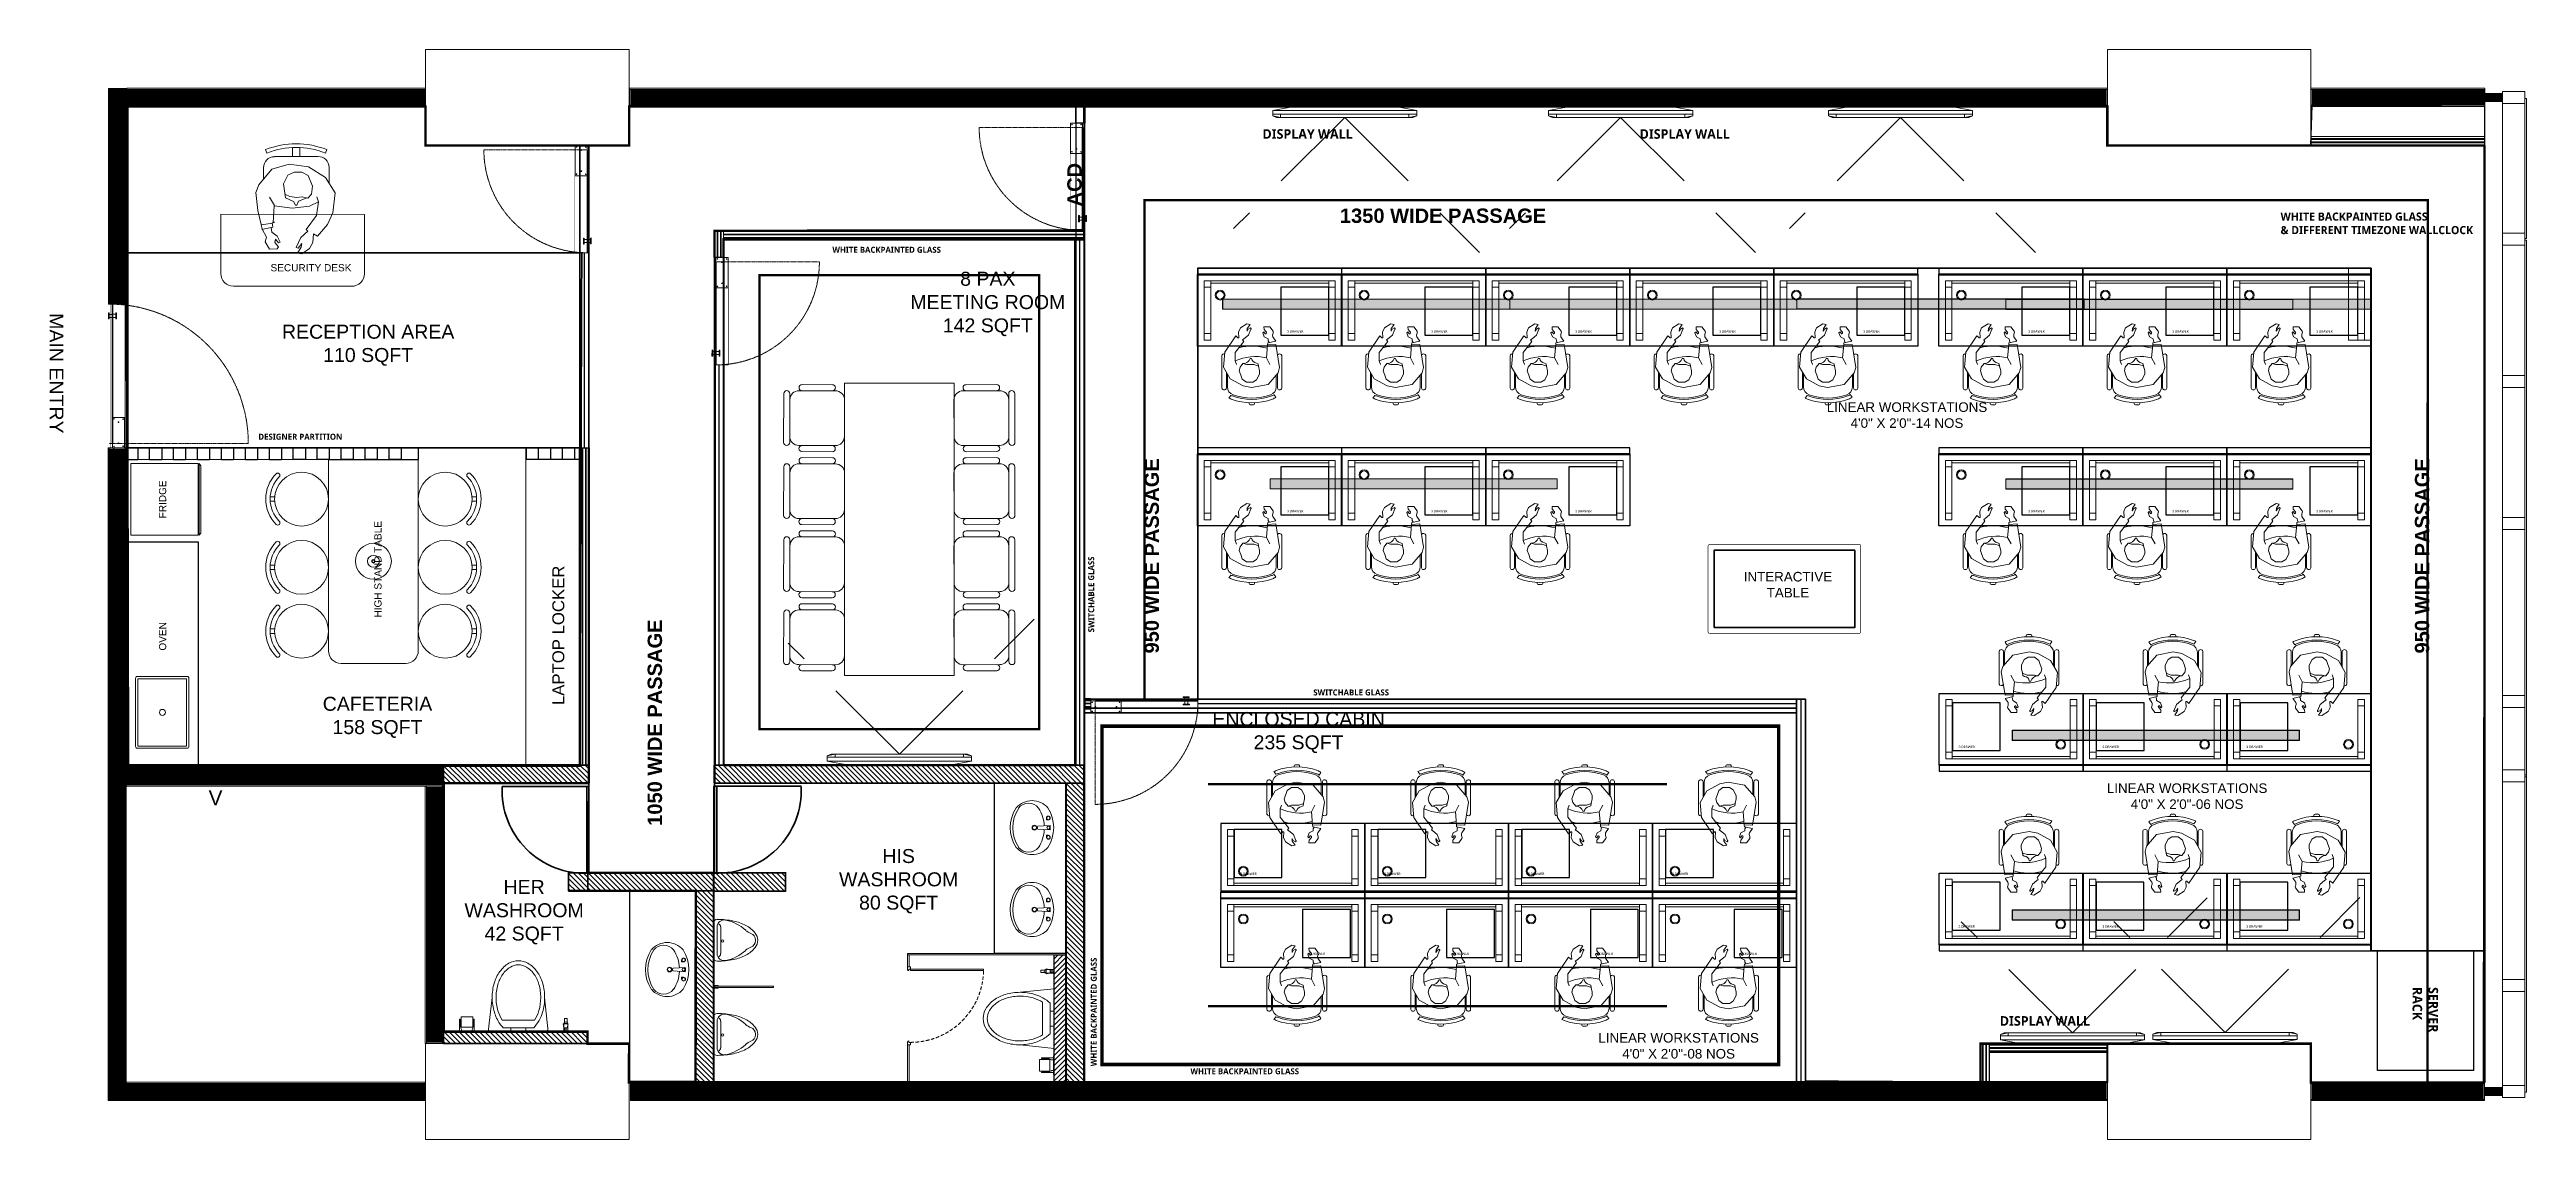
# Model space of a CAD drawing. Header units: millimetres. Extents: x 54626 to 75318, y 5966 to 15066.
import ezdxf
from ezdxf.lldxf.tags import DXFTag

# ---------------------------------------------------------------- set-up
doc = ezdxf.new("R2010")
doc.units = ezdxf.units.MM
for name, pattern in [('DASHED', [0.75, 0.5, -0.25]), ('DASHED2', [0.375, 0.25, -0.125]), ('HIDDEN', [0.375, 0.25, -0.125])]:
    doc.linetypes.add(name, pattern=pattern)
for name, color, linetype in [('FLR-ANTI SKID TILE', 252, 'Continuous'), ('FS-CLM-EX', 10, 'Continuous'), ('FS-FLR-CPP', 15, 'Continuous'), ('FS-FLR-LVT', 252, 'Continuous'), ('FS-FLR-TP C', 252, 'Continuous'), ('FS-FURNITURE', 14, 'Continuous'), ('FS-PT-ABVGL-75', 252, 'Continuous'), ('FS-PT-PLY75', 34, 'Continuous'), ('FS-TXT', 7, 'Continuous'), ('PEDESTAL', 34, 'Continuous')]:
    doc.layers.add(name, color=color, linetype=linetype)
for name, color, linetype, lineweight in [('FS- CS PROFILE LT', 50, 'Continuous', 13), ('FS-CL-GYP', 30, 'Continuous', 40), ('FS-CL-MTL', 11, 'Continuous', 40), ('FS-COVE LT', 30, 'Continuous', 13), ('FS-DOOR', 250, 'Continuous', 18), ('FS-DR GL-S', 250, 'Continuous', 18), ('FS-DR-PRTL', 84, 'Continuous', 30), ('FS-FIN-DSN-ACP', 20, 'Continuous', 40), ('FS-FIN-WLP-RDY', 210, 'Continuous', 13), ('FS-FLR-ANTSK', 15, 'Continuous', 40), ('FS-FLR-VIT', 15, 'Continuous', 40), ('FS-FN-D', 10, 'Continuous', 40), ('FS-FN-DSD', 10, 'Continuous', 40), ('FS-FUR-CSTM', 250, 'Continuous', 18), ('FS-FUR-CSTMERTGH', 252, 'Continuous', 0), ('FS-FUR-LS', 251, 'Continuous', 40), ('FS-FUR-MD', 250, 'Continuous', 18), ('FS-PLT-GR', 252, 'Continuous', 30), ('FS-PN-WHT GD', 250, 'Continuous', 18), ('FS-PT-GYP-75', 90, 'Continuous', 30), ('FS-PT-PHN', 12, 'Continuous', 0), ('FS-SNT-FIX', 250, 'Continuous', 18), ('FS-WL-SIP-4', 24, 'Continuous', 30), ('FS-WL-SIP-6', 10, 'Continuous', 40), ('Furniture 0.13', 14, 'Continuous', 5), ('OPEN SYSTEM WORKSTATION', 36, 'Continuous', 25), ('PLANNER', 3, 'Continuous', 40), ('SERVER', 1, 'Continuous', 30)]:
    doc.layers.add(name, color=color, linetype=linetype, lineweight=lineweight)
for name, color, linetype, lineweight, true_color in [('FS- LNR LT', 7, 'Continuous', 20, 0xad0057), ('FS-BLD-RLR', 7, 'Continuous', 9, 0xb38600), ('FS-FIN-DSN-LAM', 7, 'Continuous', 18, 0xad5700), ('FS-FIN-GL-CLD', 7, 'Continuous', 9, 0xd1ff47), ('FS-FIN-WLP-CUS', 7, 'Continuous', 9, 0xa65aed), ('FS-FLR-MDS 75', 7, 'Continuous', 9, 0x7f5f3f), ('FS-FSD', 7, 'Continuous', 20, 0x051ba8), ('FS-PLY-SUP', 7, 'Continuous', 20, 0xad0057), ('FS-PT-DSN-GL', 7, 'Continuous', 9, 0x75520a), ('FS-PT-GL-S', 7, 'Continuous', 0, 0x25e9e6), ('FS-PT-GL-SWTCH', 7, 'Continuous', 25, 0x11b0ae), ('FS-TL SKRT', 7, 'Continuous', 13, 0x615c4c), ('Switchable glass', 7, 'Continuous', 13, 0x407191)]:
    doc.layers.add(name, color=color, linetype=linetype, lineweight=lineweight, true_color=true_color)
doc.layers.add('FS-WL-SIP-EX', color=7, linetype='Continuous', true_color=0x616161)
doc.styles.add('MtXpl_Stylus_BT', font='stylu.ttf')
doc.styles.add('NEW', font='trebuc.ttf', dxfattribs={"height": 250})
doc.styles.add('PDF Arial', font='arial.ttf')
doc.styles.get("Standard").update_dxf_attribs({"font": 'arial.ttf'})
tags = doc.linetypes.add('( Hidden )', pattern=[0.375, 0.25, -0.125]).pattern_tags.tags
tags[6:7] = [DXFTag(74, 4), DXFTag(75, 0), DXFTag(340, '0'), DXFTag(46, 1.0), DXFTag(50, 0.0), DXFTag(44, 0.0), DXFTag(45, 0.0)]
tags[4:5] = [DXFTag(74, 4), DXFTag(75, 0), DXFTag(340, '0'), DXFTag(46, 1.0), DXFTag(50, 0.0), DXFTag(44, 0.0), DXFTag(45, 0.0)]
pattern_1 = [(45, (1500, 0), (-0.08838834765, 0.08838834765), [])]

# ---------------------------------------------------------------- blocks, each defined once
blk = doc.blocks.new('GLASS FLOOR SPRING SINGLE LEAF1')
at = {"layer": 'FS-DR GL-S', "lineweight": 5, "ltscale": 10, "elevation": 0}
blk.add_lwpolyline([(100585, 67012), (101481, 67012), (101481, 67126), (100585, 67126)], close=True, dxfattribs=at)
at = {"lineweight": 5}
blk.add_wipeout([(100585, 67012), (100585, 67126), (101481, 67126), (101481, 67012), (100585, 67012), (100585, 67069)], dxfattribs=at).dxf.layer = 'FS-DR GL-S'
at = {"layer": 'FS-DR GL-S', "color": 252}
for p, q in [((100584, 67114), (100839, 67114)), ((100585, 67114), (100585, 67012)), ((100839, 67012), (100839, 67114)), ((101357, 67147), (101358, 67141)), ((101408, 67147), (101357, 67147)), ((101358, 67141), (101408, 67141)), ((101358, 67081), (101358, 67087)), ((101358, 67087), (101409, 67087)), ((101409, 67081), (101358, 67081)), ((101370, 67141), (101370, 67114)), ((101371, 67087), (101370, 67114)), ((101396, 67114), (101396, 67141)), ((101396, 67114), (101396, 67087)), ((101408, 67141), (101408, 67147)), ((101409, 67087), (101409, 67081)), ((100839, 67012), (100585, 67012))]:
    blk.add_line(p, q, dxfattribs=at)
at = {"layer": 'FS-DR GL-S', "color": 252, "linetype": 'DASHED2', "ltscale": 6}
blk.add_line((100622, 67108), (100622, 66250), dxfattribs=at)
at = {"layer": 'FS-DR GL-S'}
blk.add_line((101481, 67115), (101481, 67126), dxfattribs=at)
at = {"layer": 'FS-DR GL-S', "color": 5, "linetype": 'Continuous', "const_width": 12.9, "elevation": 0}
blk.add_lwpolyline([(100622, 67114), (101481, 67114)], dxfattribs=at)
at = {"layer": 'FS-DR GL-S', "color": 252}
for centre, radius in [((100597, 67101), 2.57), ((100623, 67064), 3.18), ((100800, 67064), 3.18), ((100826, 67101), 2.57), ((100598, 67025), 2.57), ((100825, 67025), 2.57)]:
    blk.add_circle(centre, radius, dxfattribs=at)
at = {"layer": 'FS-DR GL-S', "color": 252, "linetype": 'DASHED2', "ltscale": 6}
blk.add_arc((100622, 67109), 859, 270.0248, 0.2952, dxfattribs=at)
blk = doc.blocks.new('*U7')
at = {"layer": 'FS-PT-GYP-75', "lineweight": 5, "ltscale": 10}
h = blk.add_hatch(dxfattribs=at)
h.set_pattern_fill('PLAST', color=256, scale=110, angle=180)
h.set_pattern_definition([(180, (99205.722, 71797.91), (-3e-15, -27.5), []), (180, (99205.722, 71794.473), (-3e-15, -27.5), []), (180, (99205.722, 71791.035), (-3e-15, -27.5), [])])
h.paths.add_polyline_path([(99806, 71798), (99806, 71873), (96793, 71873), (96793, 71798)])
blk.add_lwpolyline([(96793, 71798), (99806, 71798), (99806, 71873), (96793, 71873)], close=True, dxfattribs=at)
blk = doc.blocks.new('*U8')
at = {"layer": 'FS-PT-GYP-75', "lineweight": 5, "ltscale": 10}
h = blk.add_hatch(dxfattribs=at)
h.set_pattern_fill('PLAST', color=256, scale=110, angle=180)
h.set_pattern_definition([(180, (97166.49, 71797.91), (-3e-15, -27.5), []), (180, (97166.49, 71794.473), (-3e-15, -27.5), []), (180, (97166.49, 71791.035), (-3e-15, -27.5), [])])
h.paths.add_polyline_path([(97393, 71798), (97393, 71873), (97166, 71873), (97166, 71798)])
blk.add_lwpolyline([(97166, 71798), (97393, 71798), (97393, 71873), (97166, 71873)], close=True, dxfattribs=at)
blk = doc.blocks.new('*U10')
at = {"layer": 'FS-PT-GYP-75', "lineweight": 5, "ltscale": 10}
h = blk.add_hatch(dxfattribs=at)
h.set_pattern_fill('PLAST', color=256, scale=110, angle=180)
h.set_pattern_definition([(180, (94743.782, 71797.91), (-3e-15, -27.5), []), (180, (94743.782, 71794.473), (-3e-15, -27.5), []), (180, (94743.782, 71791.035), (-3e-15, -27.5), [])])
h.paths.add_polyline_path([(97393, 71798), (97393, 71873), (94744, 71873), (94744, 71798)])
blk.add_lwpolyline([(94744, 71798), (97393, 71798), (97393, 71873), (94744, 71873)], close=True, dxfattribs=at)
blk = doc.blocks.new('*U12')
at = {"layer": 'FS-PT-GYP-75', "lineweight": 5, "ltscale": 10}
h = blk.add_hatch(dxfattribs=at)
h.set_pattern_fill('PLAST', color=256, scale=110, angle=180)
h.set_pattern_definition([(180, (97643.372, 71797.91), (-3e-15, -27.5), []), (180, (97643.372, 71794.473), (-3e-15, -27.5), []), (180, (97643.372, 71791.035), (-3e-15, -27.5), [])])
h.paths.add_polyline_path([(98243, 71798), (98243, 71873), (96793, 71873), (96793, 71798)])
blk.add_lwpolyline([(96793, 71798), (98243, 71798), (98243, 71873), (96793, 71873)], close=True, dxfattribs=at)
blk = doc.blocks.new('*U11')
at = {"layer": 'FS-PT-GYP-75', "lineweight": 5, "ltscale": 10}
h = blk.add_hatch(dxfattribs=at)
h.set_pattern_fill('PLAST', color=256, scale=110, angle=180)
h.set_pattern_definition([(180, (97178.162, 71797.91), (-3e-15, -27.5), []), (180, (97178.162, 71794.473), (-3e-15, -27.5), []), (180, (97178.162, 71791.035), (-3e-15, -27.5), [])])
h.paths.add_polyline_path([(97778, 71798), (97778, 71873), (96793, 71873), (96793, 71798)])
blk.add_lwpolyline([(96793, 71798), (97778, 71798), (97778, 71873), (96793, 71873)], close=True, dxfattribs=at)
blk = doc.blocks.new('*U13')
at = {"layer": 'FS-PT-GYP-75', "lineweight": 5, "ltscale": 10}
h = blk.add_hatch(dxfattribs=at)
h.set_pattern_fill('PLAST', color=256, scale=110, angle=180)
h.set_pattern_definition([(180, (96518.653, 71797.91), (-3e-15, -27.5), []), (180, (96518.653, 71794.473), (-3e-15, -27.5), []), (180, (96518.653, 71791.035), (-3e-15, -27.5), [])])
h.paths.add_polyline_path([(96793, 71798), (97119, 71798), (97119, 71873), (96793, 71873)])
blk.add_lwpolyline([(96793, 71798), (97119, 71798), (97119, 71873), (96793, 71873)], close=True, dxfattribs=at)
blk = doc.blocks.new('*U117')
at = {"layer": 'FS-PT-GL-S', "color": 32, "linetype": 'ByBlock', "true_color": 0xcd6928}
blk.add_lwpolyline([(407785, -261896), (404443, -261896), (404443, -261971), (407785, -261971)], close=True, dxfattribs=at)
at = {"layer": 'FS-PT-GL-SWTCH', "color": 5, "const_width": 12.5}
blk.add_lwpolyline([(404443, -261933), (407785, -261933)], dxfattribs=at)
blk = doc.blocks.new('*U118')
at = {"layer": 'FS-PT-GL-S', "color": 32, "linetype": 'ByBlock', "true_color": 0xcd6928}
blk.add_lwpolyline([(407785, -261896), (406156, -261896), (406156, -261971), (407785, -261971)], close=True, dxfattribs=at)
at = {"layer": 'FS-PT-GL-SWTCH', "color": 5, "const_width": 12.5}
blk.add_lwpolyline([(406156, -261933), (407785, -261933)], dxfattribs=at)
blk = doc.blocks.new('*U17')
at = {"layer": 'FS-WL-SIP-6', "ltscale": 3}
h = blk.add_hatch(dxfattribs=at)
h.set_pattern_fill('ANSI31', color=256, scale=240, angle=-90)
h.set_pattern_definition([(315, (-222.284, 0), (21.2132034, 21.2132034), [])])
h.paths.add_polyline_path([(405398, -262361), (405398, -262513), (405998, -262513), (405998, -262361)])
at = {"layer": 'FS-WL-SIP-6'}
blk.add_lwpolyline([(405398, -262361), (405998, -262361), (405998, -262513), (405398, -262513)], close=True, dxfattribs=at)
blk = doc.blocks.new('*U16')
at = {"layer": 'FS-WL-SIP-6', "lineweight": 5, "ltscale": 10}
h = blk.add_hatch(dxfattribs=at)
h.set_pattern_fill('ANSI31', color=256, scale=240, angle=-90)
h.set_pattern_definition([(315, (-2737.386, 0), (21.2132034, 21.2132034), [])])
h.paths.add_polyline_path([(102245, 74198), (102245, 74048), (105332, 74048), (105332, 74198)])
h = blk.add_hatch(dxfattribs=at)
h.set_pattern_fill('ANSI31', color=256, scale=240, angle=-90)
h.set_pattern_definition([(315, (-20916.47, -2868.957), (21.2132034, 21.2132034), [])])
h.paths.add_polyline_path([(105332, 74048), (105182, 74048), (105182, 71547), (105332, 71547)])
at = {"layer": 'FS-WL-SIP-6'}
for p, q in [((102245, 74048), (102245, 74198)), ((105332, 74198), (102245, 74198)), ((105332, 74198), (105332, 74048)), ((105332, 74048), (102245, 74048))]:
    blk.add_line(p, q, dxfattribs=at)
blk.add_lwpolyline([(105332, 74198), (105332, 71547), (105182, 71547), (105182, 74048)], dxfattribs=at)
blk = doc.blocks.new('*U18')
at = {"layer": 'FS-WL-SIP-6', "lineweight": 5, "ltscale": 10}
h = blk.add_hatch(dxfattribs=at)
h.set_pattern_fill('ANSI31', color=256, scale=240, angle=-90)
h.set_pattern_definition([(315, (-862.17, 0), (21.2132034, 21.2132034), [])])
h.paths.add_polyline_path([(104120, 74198), (104120, 74048), (105332, 74048), (105332, 74198)])
h = blk.add_hatch(dxfattribs=at)
h.set_pattern_fill('ANSI31', color=256, scale=240, angle=-90)
h.set_pattern_definition([(315, (-20916.47, -1968.957), (21.2132034, 21.2132034), [])])
h.paths.add_polyline_path([(105332, 74048), (105182, 74048), (105182, 72447), (105332, 72447)])
at = {"layer": 'FS-WL-SIP-6'}
for p, q in [((104120, 74048), (104120, 74198)), ((105332, 74198), (104120, 74198)), ((105332, 74198), (105332, 74048)), ((105332, 74048), (104120, 74048))]:
    blk.add_line(p, q, dxfattribs=at)
blk.add_lwpolyline([(105332, 74198), (105332, 72447), (105182, 72447), (105182, 74048)], dxfattribs=at)
blk = doc.blocks.new('*U19')
at = {"layer": 'FS-WL-SIP-6', "ltscale": 3}
h = blk.add_hatch(dxfattribs=at)
h.set_pattern_fill('ANSI31', color=256, scale=240, angle=-90)
h.set_pattern_definition([(315, (-836.257, 0), (21.2132034, 21.2132034), [])])
h.paths.add_polyline_path([(404784, -262361), (404784, -262513), (405998, -262513), (405998, -262361)])
at = {"layer": 'FS-WL-SIP-6'}
blk.add_lwpolyline([(404784, -262361), (405998, -262361), (405998, -262513), (404784, -262513)], close=True, dxfattribs=at)
blk = doc.blocks.new('*U21')
at = {"layer": 'FS-WL-SIP-4', "linetype": 'ByBlock', "ltscale": 3}
h = blk.add_hatch(dxfattribs=at)
h.set_pattern_fill('ANSI31', color=256, scale=240, angle=-90)
h.set_pattern_definition([(315, (-901.067, -328.866), (21.2132034, 21.2132034), [])])
h.paths.add_polyline_path([(404755, -262690), (404755, -262790), (405958, -262790), (405958, -262690)])
at = {"layer": 'FS-WL-SIP-4'}
blk.add_lwpolyline([(404755, -262690), (405958, -262690), (405958, -262790), (404755, -262790)], close=True, dxfattribs=at)
blk = doc.blocks.new('*U22')
at = {"layer": 'FS-WL-SIP-4', "linetype": 'ByBlock', "ltscale": 3}
h = blk.add_hatch(dxfattribs=at)
h.set_pattern_fill('ANSI31', color=256, scale=240, angle=-90)
h.set_pattern_definition([(315, (-1037.498, -328.866), (21.2132034, 21.2132034), [])])
h.paths.add_polyline_path([(404755, -262690), (404755, -262790), (405821, -262790), (405821, -262690)])
at = {"layer": 'FS-WL-SIP-4'}
blk.add_lwpolyline([(404755, -262690), (405821, -262690), (405821, -262790), (404755, -262790)], close=True, dxfattribs=at)
blk = doc.blocks.new('*U84')
at = {"layer": 'FS-DR GL-S', "lineweight": 5, "ltscale": 10, "elevation": 0}
blk.add_lwpolyline([(100585, 67240), (101481, 67240), (101481, 67126), (100585, 67126)], close=True, dxfattribs=at)
at = {"lineweight": 5}
blk.add_wipeout([(100585, 67240), (100585, 67126), (101481, 67126), (101481, 67240), (100585, 67240), (100585, 67183)], dxfattribs=at).dxf.layer = 'FS-DR GL-S'
at = {"layer": 'FS-DR GL-S', "color": 252, "linetype": 'DASHED2', "ltscale": 6}
blk.add_line((100622, 67145), (100622, 68003), dxfattribs=at)
at = {"layer": 'FS-DR GL-S', "color": 252}
for p, q in [((100584, 67139), (100839, 67139)), ((100585, 67139), (100585, 67240)), ((100839, 67240), (100585, 67240)), ((100839, 67240), (100839, 67139)), ((101357, 67106), (101358, 67112)), ((101408, 67105), (101357, 67106)), ((101358, 67172), (101358, 67166)), ((101409, 67172), (101358, 67172)), ((101358, 67166), (101409, 67166)), ((101358, 67112), (101408, 67112)), ((101371, 67166), (101370, 67139)), ((101370, 67112), (101370, 67139)), ((101396, 67139), (101396, 67166)), ((101396, 67139), (101396, 67112)), ((101408, 67112), (101408, 67105)), ((101409, 67166), (101409, 67172))]:
    blk.add_line(p, q, dxfattribs=at)
at = {"layer": 'FS-DR GL-S'}
blk.add_line((101481, 67138), (101481, 67126), dxfattribs=at)
at = {"layer": 'FS-DR GL-S', "color": 5, "linetype": 'Continuous', "const_width": 12.9, "elevation": 0}
blk.add_lwpolyline([(100622, 67139), (101481, 67139)], dxfattribs=at)
at = {"layer": 'FS-DR GL-S', "color": 252}
for centre, radius in [((100598, 67228), 2.57), ((100597, 67151), 2.57), ((100623, 67189), 3.18), ((100800, 67189), 3.18), ((100825, 67228), 2.57), ((100826, 67151), 2.57)]:
    blk.add_circle(centre, radius, dxfattribs=at)
at = {"layer": 'FS-DR GL-S', "color": 252, "linetype": 'DASHED2', "ltscale": 6}
blk.add_arc((100622, 67144), 859, 359.7048, 89.9752, dxfattribs=at)
blk = doc.blocks.new('*U85')
at = {"layer": 'FS-DR GL-S', "lineweight": 5, "ltscale": 10, "elevation": 0}
blk.add_lwpolyline([(100585, 67012), (101481, 67012), (101481, 67126), (100585, 67126)], close=True, dxfattribs=at)
at = {"lineweight": 5}
blk.add_wipeout([(100585, 67012), (100585, 67126), (101481, 67126), (101481, 67012), (100585, 67012), (100585, 67069)], dxfattribs=at).dxf.layer = 'FS-DR GL-S'
at = {"layer": 'FS-DR GL-S', "color": 252}
for p, q in [((100584, 67114), (100839, 67114)), ((100585, 67114), (100585, 67012)), ((100839, 67012), (100839, 67114)), ((101357, 67147), (101358, 67141)), ((101408, 67147), (101357, 67147)), ((101358, 67141), (101408, 67141)), ((101358, 67081), (101358, 67087)), ((101358, 67087), (101409, 67087)), ((101409, 67081), (101358, 67081)), ((101370, 67141), (101370, 67114)), ((101371, 67087), (101370, 67114)), ((101396, 67114), (101396, 67141)), ((101396, 67114), (101396, 67087)), ((101408, 67141), (101408, 67147)), ((101409, 67087), (101409, 67081)), ((100839, 67012), (100585, 67012))]:
    blk.add_line(p, q, dxfattribs=at)
at = {"layer": 'FS-DR GL-S', "color": 252, "linetype": 'DASHED2', "ltscale": 6}
blk.add_line((100622, 67108), (100622, 66250), dxfattribs=at)
at = {"layer": 'FS-DR GL-S'}
blk.add_line((101481, 67115), (101481, 67126), dxfattribs=at)
at = {"layer": 'FS-DR GL-S', "color": 5, "linetype": 'Continuous', "const_width": 12.9, "elevation": 0}
blk.add_lwpolyline([(100622, 67114), (101481, 67114)], dxfattribs=at)
at = {"layer": 'FS-DR GL-S', "color": 252}
for centre, radius in [((100597, 67101), 2.57), ((100623, 67064), 3.18), ((100800, 67064), 3.18), ((100826, 67101), 2.57), ((100598, 67025), 2.57), ((100825, 67025), 2.57)]:
    blk.add_circle(centre, radius, dxfattribs=at)
at = {"layer": 'FS-DR GL-S', "color": 252, "linetype": 'DASHED2', "ltscale": 6}
blk.add_arc((100622, 67109), 859, 270.0248, 0.2952, dxfattribs=at)
blk = doc.blocks.new('*U24')
at = {"layer": 'FS-PT-GYP-75', "lineweight": 5, "ltscale": 10}
h = blk.add_hatch(dxfattribs=at)
h.set_pattern_fill('PLAST', color=256, scale=110, angle=180)
h.set_pattern_definition([(180, (96333.25, 71797.91), (-3e-15, -27.5), []), (180, (96333.25, 71794.473), (-3e-15, -27.5), []), (180, (96333.25, 71791.035), (-3e-15, -27.5), [])])
h.paths.add_polyline_path([(96835, 71873), (96835, 71798), (96891, 71798), (96891, 71873)])
blk.add_lwpolyline([(96835, 71798), (96891, 71798), (96891, 71873), (96835, 71873)], close=True, dxfattribs=at)
blk = doc.blocks.new('*U27')
at = {"layer": 'FS-SNT-FIX', "linetype": 'ByBlock'}
for p, q in [((-248, 0), (248, 0)), ((-248, 0), (-219, -282)), ((-64, -33), (-64, 0)), ((61, 0), (61, -33)), ((248, 0), (216, -282)), ((-136, -95), (133, -95)), ((61, -33), (-129, -33)), ((61, -33), (124, -33))]:
    blk.add_line(p, q, dxfattribs=at)
for points in [[(-202, -161), (-202, -161, 0.071762), (-219, -282)], [(-129, -33), (-129, -33, 0.117163), (-202, -161)], [(-172, -175), (-172, -175, 0.068997), (-187, -282)], [(-136, -95), (-136, -95, 0.07587), (-172, -175)], [(152, -66), (152, -66, 0.045465), (124, -33)], [(168, -174), (168, -174, 0.075398), (133, -95)], [(198, -161), (198, -161, 0.083134), (152, -66)], [(184, -282), (184, -282, 0.068997), (168, -174)], [(216, -282), (216, -282, 0.071762), (198, -161)], [(-219, -282), (-219, -282, 0.071762), (-202, -404)], [(-202, -404), (-202, -404, 0.083134), (-155, -499)], [(-187, -282), (-187, -282, 0.068997), (-172, -390)], [(-172, -390), (-172, -390, 0.081027), (-133, -474)], [(130, -474), (130, -474, 0.081027), (169, -390)], [(152, -498), (152, -498, 0.083134), (199, -403)], [(169, -390), (169, -390, 0.068997), (184, -282)], [(199, -403), (199, -403, 0.071762), (216, -282)], [(-155, -499), (-155, -499, 0.106701), (-81, -567)], [(-133, -474), (-133, -474, 0.107012), (-68, -535)], [(-81, -567), (-81, -567, 0.132587), (-1, -588)], [(-68, -535), (-68, -535, 0.137206), (-1, -554)], [(-1, -554), (-1, -554, 0.137206), (65, -535)], [(-1, -588), (-1, -588, 0.132587), (78, -567)], [(65, -535), (65, -535, 0.107012), (130, -474)], [(78, -567), (78, -567, 0.106701), (152, -498)]]:
    blk.add_lwpolyline(points, format="xyb", dxfattribs=at)
blk = doc.blocks.new('*U29')
at = {"layer": 'FS-SNT-FIX'}
for p, q in [((101199, 73161), (101355, 73161)), ((101229, 73069), (101223, 73069)), ((101229, 73094), (101224, 73094)), ((101332, 73094), (101327, 73094)), ((101333, 73069), (101327, 73069))]:
    blk.add_line(p, q, dxfattribs=at)
for points in [[(101199, 73160), (101199, 73161), (101355, 73161), (101355, 73160, -0.414214), (101350, 73155), (101204, 73155, -0.414214)], [(101232, 73138, 0.096466), (101225, 73113), (101223, 73060, -0.414214), (101220, 73057), (101217, 73057), (101217, 73155), (101234, 73155), (101234, 73149, -0.109392)], [(101325, 73138, -0.096466), (101331, 73113), (101334, 73060, 0.414214), (101337, 73057), (101340, 73057), (101340, 73155), (101322, 73155), (101322, 73149, 0.109392)]]:
    blk.add_lwpolyline(points, format="xyb", close=True, dxfattribs=at)
blk.add_lwpolyline([(101229, 73038), (101229, 73124), (101327, 73124), (101327, 73038)], close=True, dxfattribs=at)
blk = doc.blocks.new('HEALTH FAUCET 2')
at = {"layer": 'FS-SNT-FIX'}
for p, q in [((2.59, 0.65), (0, 0.65)), ((0, -0.65), (0, 0.65)), ((0, 0.29), (1.27, 0.29)), ((2.56, 0.87), (1.27, 0.61)), ((1.27, -0.51), (1.27, 0.61)), ((2.56, 0), (2.56, 0.87)), ((2.56, 0.43), (3.08, 0.43)), ((3.08, 0.43), (4.35, 0.43)), ((4.35, 0.43), (4.35, -0.43)), ((0, -0.18), (1.27, -0.18)), ((2.59, -0.65), (0, -0.65)), ((2.56, -0.77), (1.27, -0.51)), ((2.56, 0), (2.56, -0.77)), ((2.64, -0.43), (3.08, -0.43)), ((3.08, -0.43), (4.35, -0.43))]:
    blk.add_line(p, q, dxfattribs=at)
for centre, radius, start, end in [((-0.12, 0.05), 2.81, 343.00317, 16.99683), ((2.59, 0), 0.652, 270, 90)]:
    blk.add_arc(centre, radius, start, end, dxfattribs=at)
blk = doc.blocks.new('URINAL')
at = {"layer": 'FS-SNT-FIX'}
for p, q in [((-305, -2), (-305, 2)), ((-51, 97), (-51, -97)), ((-25, 152), (-27, 152)), ((-25, 97), (-25, -97)), ((0, 127), (0, -127)), ((-25, -152), (-27, -152))]:
    blk.add_line(p, q, dxfattribs=at)
for points in [[(-25, 152, 0.000712), (-27, 152, 0.053057), (-145, 140, 0.066912), (-234, 108, 0.105031), (-302, 52, 0.169837), (-320, 0, 0.169837), (-302, -52, 0.105031), (-234, -108, 0.066912), (-145, -140, 0.053057), (-27, -152, 0.053057)], [(-27, -152, 0.000712), (-25, -152, 0.066912)]]:
    blk.add_lwpolyline(points, format="xyb", dxfattribs=at)
blk.add_circle((-66, -5), 8.38, dxfattribs=at)
for centre, radius, start, end in [((-254, 2), 50.8, 108.6775, 180), ((-305, 152), 108, 288.6775, 312.3813), ((-27, -152), 305, 101.2467, 132.3813), ((-76, 97), 50.8, 0, 101.2467), ((-25, 97), 25.4, 104.4775, 180), ((-25, 127), 25.4, 0, 90), ((-254, -2), 50.8, 180, 251.3225), ((-305, -152), 108, 47.6187, 71.3225), ((-27, 152), 305, 227.6187, 258.7533), ((-76, -97), 50.8, 258.7533, 0), ((-25, -97), 25.4, 180, 255.5225), ((-25, -127), 25.4, 270, 0)]:
    blk.add_arc(centre, radius, start, end, dxfattribs=at)
blk = doc.blocks.new('*U34')
at = {"layer": 'FS-SNT-FIX'}
for p, q in [((7.665, 4.294), (7.649, 4.294)), ((7.665, 4.311), (7.665, 4.294)), ((7.713, 4.326), (7.718, 4.222)), ((7.749, 4.326), (7.743, 4.222)), ((7.796, 4.311), (7.796, 4.294)), ((7.796, 4.294), (7.813, 4.294))]:
    blk.add_line(p, q, dxfattribs=at)
for centre, radius in [((7.649, 4.311), 0.0143), ((7.731, 4.311), 0.0123), ((7.813, 4.311), 0.0143), ((7.731, 4.192), 0.0205), ((7.731, 4.192), 0.0164)]:
    blk.add_circle(centre, radius, dxfattribs=at)
for centre, radius, start, end in [((7.68, 4.172), 0.179, 131.0419, 228.9581), ((7.63, 4.142), 0.107, 128.0638, 231.9362), ((7.731, 4.046), 0.31, 57.2344, 122.7656), ((7.732, 3.966), 0.31, 92.9673, 122.7656), ((7.649, 4.311), 0.0164, 0, 270), ((7.731, 4.227), 0.0998, 79.6111, 100.3889), ((7.731, 4.227), 0.0998, 79.6111, 100.3368), ((7.731, 4.225), 0.0998, 79.6111, 100.236), ((7.73, 4.222), 0.0998, 92.5135, 100.0763), ((7.73, 4.219), 0.0998, 95.2008, 99.8681), ((7.731, 4.235), 0.0178, 226.3972, 313.6028), ((7.73, 4.222), 0.0998, 79.6111, 87.1357), ((7.73, 4.219), 0.0998, 79.6111, 84.2353), ((7.732, 3.966), 0.31, 57.2344, 87.3374), ((7.813, 4.311), 0.0164, 270, 180), ((7.781, 4.172), 0.179, 311.0419, 48.9581), ((7.832, 4.142), 0.108, 308.88, 51.6812), ((7.731, 4.288), 0.302, 236.2878, 303.7122), ((7.732, 4.31), 0.302, 236.2878, 303.7122)]:
    blk.add_arc(centre, radius, start, end, dxfattribs=at)
blk = doc.blocks.new('*U33')
at = {"layer": 'FS-SNT-FIX'}
blk.add_lwpolyline([(104598, 73319), (104592, 73319), (104592, 73356), (104614, 73356), (104614, 73319), (104608, 73319), (104608, 73350), (104598, 73350)], close=True, dxfattribs=at)
at = {"layer": 'FS-SNT-FIX', "color": 4}
blk.add_lwpolyline([(104598, 73350), (104598, 72856), (104608, 72856), (104608, 73350)], close=True, dxfattribs=at)
blk = doc.blocks.new('*U36')
at = {"layer": 'FS-SNT-FIX', "linetype": 'Continuous', "elevation": 0}
blk.add_lwpolyline([(115540, 73108), (115540, 72691, 0.414214), (115555, 72677), (116125, 72677, 0.414214), (116140, 72691), (116140, 73108, 0.414214), (116125, 73123), (115555, 73123, 0.414214)], format="xyb", close=True, dxfattribs=at)
blk.add_lwpolyline([(115559, 73103), (115559, 72696), (116121, 72696), (116121, 73103)], close=True, dxfattribs=at)
at = {"layer": 'FS-SNT-FIX', "linetype": 'Continuous'}
blk.add_circle((115840, 72898), 25.4, dxfattribs=at)
blk = doc.blocks.new('*U39')
at = {"color": 5}
for points in [[(-3, 16), (-3, 6, 0.414214), (-2, 5), (-2, 5, 0.414214), (-1, 6), (-1, 16, 0.414214), (-2, 17), (-2, 17, 0.414214)], [(2, 2), (14, 2, 0.414214), (17, 5), (17, 17, 0.414214), (14, 20), (2, 20, 0.414214), (-1, 17), (-1, 5, 0.414214)], [(19, 16), (19, 6, -0.414214), (18, 5), (18, 5, -0.414214), (17, 6), (17, 16, -0.414214), (18, 17), (18, 17, -0.414214)], [(0, 0), (16, 0, 0.414214), (17, 1), (17, 1, 0.414214), (16, 2), (0, 2, 0.414214), (-1, 1, 0.414214)]]:
    blk.add_lwpolyline(points, format="xyb", close=True, dxfattribs=at)
blk = doc.blocks.new('*U82')
at = {"layer": 'FS-FUR-CSTM', "ltscale": 10}
blk.add_lwpolyline([(31974.68, 46321.93), (32070.68, 46321.93), (32070.68, 46357.93), (31974.68, 46357.93)], close=True, dxfattribs=at)
at = {"layer": 'FS-FUR-CSTM', "xscale": -1, "rotation": 180.2066509215446}
for p in [(31978.14, 46377.9), (32002.14, 46377.9), (32026.14, 46377.9), (32050.14, 46377.9)]:
    blk.add_blockref('*U39', p, dxfattribs=at)
at = {"layer": 'FS-FUR-CSTM', "rotation": 359.7933490784554}
for p in [(31978.14, 46301.96), (32002.14, 46301.96), (32026.14, 46301.96), (32050.14, 46301.96)]:
    blk.add_blockref('*U39', p, dxfattribs=at)
blk = doc.blocks.new('*U86')
at = {"layer": 'FS-DR GL-S', "lineweight": 5, "ltscale": 10, "elevation": 0}
blk.add_lwpolyline([(100585, 67240), (101785, 67240), (101785, 67126), (100585, 67126)], close=True, dxfattribs=at)
at = {"lineweight": 5}
blk.add_wipeout([(100585, 67240), (100585, 67126), (101785, 67126), (101785, 67240), (100585, 67240), (100585, 67183)], dxfattribs=at).dxf.layer = 'FS-DR GL-S'
at = {"layer": 'FS-DR GL-S', "color": 252, "linetype": 'DASHED2', "ltscale": 6}
blk.add_line((100622, 67111), (100622, 68273), dxfattribs=at)
at = {"layer": 'FS-DR GL-S', "color": 252}
for p, q in [((100584, 67139), (100839, 67139)), ((100585, 67139), (100585, 67240)), ((100839, 67240), (100585, 67240)), ((100839, 67240), (100839, 67139)), ((101661, 67106), (101661, 67112)), ((101661, 67112), (101712, 67112)), ((101712, 67105), (101661, 67106)), ((101662, 67172), (101662, 67166)), ((101713, 67172), (101662, 67172)), ((101662, 67166), (101713, 67166)), ((101674, 67166), (101674, 67139)), ((101674, 67112), (101674, 67139)), ((101699, 67139), (101699, 67112)), ((101700, 67139), (101700, 67166)), ((101712, 67112), (101712, 67105)), ((101713, 67166), (101713, 67172))]:
    blk.add_line(p, q, dxfattribs=at)
at = {"layer": 'FS-DR GL-S'}
blk.add_line((101785, 67138), (101785, 67126), dxfattribs=at)
at = {"layer": 'FS-DR GL-S', "color": 5, "linetype": 'Continuous', "const_width": 12.9, "elevation": 0}
blk.add_lwpolyline([(100622, 67139), (101785, 67139)], dxfattribs=at)
at = {"layer": 'FS-DR GL-S', "color": 252}
for centre, radius in [((100598, 67228), 2.57), ((100597, 67151), 2.57), ((100623, 67189), 3.18), ((100800, 67189), 3.18), ((100825, 67228), 2.57), ((100826, 67151), 2.57)]:
    blk.add_circle(centre, radius, dxfattribs=at)
at = {"layer": 'FS-DR GL-S', "color": 252, "linetype": 'DASHED2', "ltscale": 6}
blk.add_arc((100622, 67110), 1163, 359.7048, 89.9752, dxfattribs=at)
blk = doc.blocks.new('INTERACTIVE TABLE')
at = {"layer": 'FS-FUR-LS', "const_width": 5}
blk.add_lwpolyline([(68763, -15469), (69475, -15469, -0.414214), (69492, -15486), (69492, -16728, -0.414214), (69475, -16745), (68763, -16745, -0.414214), (68746, -16728), (68746, -15486, -0.414214)], format="xyb", close=True, dxfattribs=at)
at = {"layer": 'FS-FUR-LS', "color": 254}
blk.add_lwpolyline([(68796, -15519), (69442, -15519), (69442, -16695), (68796, -16695)], close=True, dxfattribs=at)
blk = doc.blocks.new('LOCKER ROOM')
at = {"layer": 'FS-FUR-CSTMERTGH', "color": 7}
blk.add_lwpolyline([(59056, -15469), (58606, -15469), (58606, -18118), (59056, -18118)], close=True, dxfattribs=at)
blk = doc.blocks.new('KITCHEN ACCESSORIES -(FRIDGE)')
at = {"layer": 'FS-FUR-CSTMERTGH', "color": 7}
for points in [[(55305, -15599), (55305, -16199), (55867, -16199), (55867, -15599)], [(55876, -15599), (55876, -16199), (55889, -16182), (55889, -15618)]]:
    blk.add_lwpolyline(points, close=True, dxfattribs=at)
blk = doc.blocks.new('TV SCREEN')
at = {"layer": 'FS-PN-WHT GD', "color": 30, "true_color": 0xf26722}
for p, q in [((65023, -12619), (64844, -12652)), ((64844, -12652), (65023, -12619)), ((65869, -12619), (65023, -12619)), ((65023, -12619), (65869, -12619)), ((66048, -12652), (65869, -12619)), ((66048, -12652), (65869, -12619)), ((64844, -12652), (64844, -12697)), ((64844, -12697), (64844, -12652)), ((64844, -12652), (66048, -12652)), ((64844, -12684), (66048, -12684)), ((64844, -12697), (64876, -12710)), ((64844, -12697), (64909, -12710)), ((64876, -12710), (64909, -12710)), ((64909, -12710), (64909, -12684)), ((64909, -12710), (65982, -12710)), ((64909, -12710), (65982, -12710)), ((65982, -12710), (65982, -12684)), ((65982, -12710), (66048, -12697)), ((65982, -12710), (66016, -12710)), ((66016, -12710), (66048, -12697)), ((66048, -12697), (66048, -12652)), ((66048, -12697), (66048, -12652))]:
    blk.add_line(p, q, dxfattribs=at)
at = {"layer": 'FS-PN-WHT GD', "color": 8, "linetype": 'DASHED', "ltscale": 1500}
for q in [(64518, -13638), (66573, -13837)]:
    blk.add_line((65446, -12710), q, dxfattribs=at)
blk = doc.blocks.new('*U47')
at = {"lineweight": 5, "ltscale": 10}
for radius in [150, 50, 15, 10]:
    blk.add_circle((103427, 50379), radius, dxfattribs=at)
blk = doc.blocks.new('*U49')
at = {"layer": 'FS-FIN-DSN-LAM', "lineweight": 5, "ltscale": 10, "true_color": 0x000000, "transparency": 33554687}
h = blk.add_hatch(dxfattribs=at)
h.set_pattern_fill('ANSI31', color=18)
h.set_pattern_definition(pattern_1)
h.paths.add_polyline_path([(82631, 44735), (82631, 44650), (85031, 44650), (85031, 44735)])
h.paths.add_polyline_path([(82633, 44733), (82633, 44652), (85029, 44652), (85029, 44733)], flags=16)
at = {"layer": 'FS-FIN-DSN-LAM', "lineweight": 5, "ltscale": 10, "true_color": 0xc7c8ca, "transparency": 33554687}
h = blk.add_hatch(dxfattribs=at)
h.set_pattern_fill('ANSI31', color=9)
h.set_pattern_definition(pattern_1)
h.paths.add_polyline_path([(82633, 44733), (82633, 44652), (85029, 44652), (85029, 44733)])
at = {"lineweight": 5, "ltscale": 10}
for points in [[(82631, 44735), (82631, 44650), (85031, 44650), (85031, 44735)], [(82633, 44733), (82633, 44652), (85029, 44652), (85029, 44733)]]:
    blk.add_lwpolyline(points, close=True, dxfattribs=at)
blk = doc.blocks.new('*U51')
at = {"color": 244, "lineweight": 40, "true_color": 0x991b1e}
for p, q in [((119278, 67082), (119278, 67805)), ((119252, 67082), (120002, 67082))]:
    blk.add_line(p, q, dxfattribs=at)
at = {"color": 244, "lineweight": 40, "true_color": 0x991b1e, "elevation": 0}
blk.add_lwpolyline([(119278, 67100), (119278, 67082), (120002, 67082), (120002, 67100)], close=True, dxfattribs=at)
at = {"color": 244, "lineweight": 40, "true_color": 0x991b1e}
blk.add_arc((119310, 67114), 693, 357.392, 92.608, dxfattribs=at)
blk = doc.blocks.new('RECEPTION')
at = {"layer": 'PLANNER'}
blk.add_lwpolyline([(55269, 14591), (57767, 14591), (57767, 14266), (59056, 14266), (59056, 11741), (55269, 11741)], close=True, dxfattribs=at)
blk = doc.blocks.new('PANTRY')
at = {"layer": 'PLANNER'}
blk.add_lwpolyline([(55269, 11741), (59056, 11741), (59056, 9092), (55269, 9092)], close=True, dxfattribs=at)
blk = doc.blocks.new('MEETING ROOM 8 PAX')
at = {"layer": 'PLANNER'}
blk.add_lwpolyline([(60256, 13482), (63193, 13482), (63193, 9092), (60256, 9092)], close=True, dxfattribs=at)
blk = doc.blocks.new('MALE WASHROOM')
at = {"layer": 'PLANNER'}
blk.add_lwpolyline([(60174, 6441), (63119, 6441), (63119, 8942), (60181, 8942), (60181, 8192), (60774, 8192), (60774, 8040), (60174, 8042)], close=True, dxfattribs=at)
blk = doc.blocks.new('FEMALE WASHROOM')
at = {"layer": 'PLANNER'}
blk.add_lwpolyline([(59131, 8942), (59131, 8192), (58961, 8192), (58961, 8042), (60024, 8042), (60024, 6441), (59467, 6441), (59467, 6766), (57917, 6766), (57917, 8940)], close=True, dxfattribs=at)
blk = doc.blocks.new('ENCLOSED CABIN')
at = {"layer": 'PLANNER'}
blk.add_lwpolyline([(63269, 9566), (69221, 9566), (69221, 6441), (63269, 6441)], close=True, dxfattribs=at)
blk = doc.blocks.new('WORKHALL')
at = {"layer": 'PLANNER'}
blk.add_lwpolyline([(64218, 13241), (64218, 9641), (69296, 9641), (69296, 6440), (71817, 6441), (71817, 6765), (73518, 6765), (73518, 6441), (74968, 6441), (74968, 7541), (74020, 7541), (74020, 13241)], close=True, dxfattribs=at)
blk = doc.blocks.new('MEDIUM BACK CHAIR 2')
at = {"layer": 'Furniture 0.13', "color": 0}
for p, q in [((458.44, 19.07), (456.03, 17.54)), ((456.03, 17.54), (456.17, 15.05)), ((460.01, 18.62), (458.44, 19.07)), ((462.7, 20.08), (460.01, 18.62)), ((460.38, 14.99), (461.68, 16.87)), ((461.68, 16.87), (463.31, 17.09)), ((463.31, 17.09), (462.63, 20.2)), ((464.23, 20.33), (462.7, 20.08)), ((463.31, 17.09), (463.37, 16.49)), ((463.37, 16.49), (464.79, 16.67)), ((464.67, 16.59), (464.21, 20.24)), ((468.9, 21.45), (464.23, 20.33)), ((464.79, 16.67), (464.82, 16.36)), ((474.96, 22.16), (468.9, 21.45)), ((470.62, 15.95), (473.37, 17.59)), ((477.5, 21.2), (474.96, 22.16)), ((482.71, 16.79), (477.5, 21.2)), ((483.25, 19.59), (479.43, 19.57)), ((484.37, 11.01), (482.71, 16.79)), ((489.27, 18.9), (488.15, 18.44)), ((456.17, 15.05), (456.85, 14.6)), ((456.6, 8.65), (456.36, 8.02)), ((459.9, 7.13), (456.6, 8.65)), ((456.85, 14.6), (458.31, 15.85)), ((459.34, 15.62), (458.13, 14.61)), ((458.13, 14.61), (458.4, 14.06)), ((458.31, 15.85), (459.34, 15.62)), ((458.4, 14.06), (460.38, 14.99)), ((464.82, 16.36), (470.55, 16.07)), ((467.63, 16.22), (467.7, 1.78)), ((470.55, 16.07), (469.7, 10.06)), ((469.7, 10.06), (470.36, 4.2)), ((471.99, 9.55), (470.69, 8.94)), ((470.69, 8.94), (470.76, 8.41)), ((470.76, 8.41), (472.07, 7.93)), ((473.23, 12.27), (471.99, 9.55)), ((477.83, 12.96), (473.23, 12.27)), ((473.6, 10.85), (473.3, 8.57)), ((473.3, 8.57), (473.55, 6.67)), ((474.33, 12.27), (473.6, 10.85)), ((480.72, 11.44), (477.83, 12.96)), ((481.79, 9.33), (480.72, 11.44)), ((481.8, 6.84), (481.79, 9.33)), ((483.51, 4.51), (484.37, 11.01)), ((487, 1.34), (486.93, 15.95)), ((490.02, 9.89), (486.95, 9.88)), ((454.73, 8.19), (454.52, 6.8)), ((454.52, 6.8), (456.2, 4.25)), ((456.74, 7.05), (454.73, 8.19)), ((456.2, 4.25), (458.21, 3.08)), ((456.36, 8.02), (457.96, 6.78)), ((457.96, 6.78), (456.74, 7.05)), ((458.21, 3.08), (461.12, 2.92)), ((462.03, 4.78), (459.9, 7.13)), ((461.12, 2.92), (460.41, 1.51)), ((460.41, 1.51), (464.24, -1.75)), ((462.65, 5.34), (462.03, 4.78)), ((467.27, 1.84), (462.65, 5.34)), ((471.81, 1.21), (467.27, 1.84)), ((470.36, 4.2), (471.81, 1.21)), ((471.81, 1.21), (473.52, 1.8)), ((472.07, 7.93), (473.03, 5.29)), ((473.55, 6.67), (473.07, 4.73)), ((473.07, 4.73), (474.41, 3.54)), ((474.41, 3.54), (477.11, 3.26)), ((477.11, 3.26), (480.66, 4.62)), ((480, -1.07), (483.51, 4.51)), ((480.66, 4.62), (481.8, 6.84)), ((490.03, 7.46), (486.97, 7.44)), ((464.24, -1.75), (468.12, -3.52)), ((468.12, -3.52), (474.84, -4.34)), ((474.84, -4.34), (480, -1.07)), ((477.98, -2.35), (483.36, -2.33)), ((489.27, -1.54), (488.14, -1.09))]:
    blk.add_line(p, q, dxfattribs=at)
for centre, major_axis, start_param, end_param in [((483.27, 15.94), (-3.65, -0.02), 3.141593, 4.712389), ((468.66, 15.87), (0.02, -3.65), 4.573894, 4.712389), ((483.34, 1.33), (-3.65, -0.02), 1.570796, 3.141593)]:
    blk.add_ellipse(centre, major_axis=major_axis, ratio=1, start_param=start_param, end_param=end_param, dxfattribs=at)
at = {"layer": 'Furniture 0.13', "color": 0, "extrusion": (0, 0, -1)}
for major_axis, start_param in [((-26.28, -0.13), 2.766063), ((-27.5, -0.13), 2.765613)]:
    blk.add_ellipse((463.74, 8.68), major_axis=major_axis, ratio=1, start_param=start_param, end_param=3.527299, dxfattribs=at)
blk = doc.blocks.new('SECURITY DESK')
at = {"layer": 'FS-FUR-CSTMERTGH', "color": 7}
blk.add_lwpolyline([(56056, -13519), (57256, -13520), (57256, -14015, -0.414214), (57151, -14120), (56161, -14119, -0.414214), (56056, -14014)], format="xyb", close=True, dxfattribs=at)
blk = doc.blocks.new('RECEPTION TABLE - BUDGET')
at = {"layer": 'FS-FUR-CSTM'}
blk.add_blockref('SECURITY DESK', (0, 27210), dxfattribs=at)
at = {"layer": 'FS-FUR-LS', "color": 7, "xscale": 25.00000000000001, "yscale": 25.00000000000001, "zscale": 25.00000000000001, "rotation": 90}
blk.add_blockref('MEDIUM BACK CHAIR 2', (56903, 1999), dxfattribs=at)
blk = doc.blocks.new('*U62')
at = {"layer": 'FS-WL-SIP-EX', "lineweight": 5, "ltscale": 10}
h = blk.add_hatch(dxfattribs=at)
h.set_pattern_fill('ANSI32', color=256, scale=25)
h.set_pattern_definition([(45, (-1897.554, -52), (-6.6291261, 6.6291261), []), (45, (-1893.135, -52), (-6.6291261, 6.6291261), [])])
h.paths.add_polyline_path([(95128, 76500), (95128, 76632), (92651, 76632), (92651, 76500)])
for p, q in [((92641, 76642), (92641, 76490)), ((95138, 76642), (92641, 76642)), ((95138, 76632), (92641, 76632)), ((92651, 76632), (92651, 76500)), ((95128, 76500), (95128, 76632)), ((95138, 76490), (95138, 76642)), ((92641, 76500), (95138, 76500)), ((92641, 76490), (95138, 76490))]:
    blk.add_line(p, q, dxfattribs=at)
blk = doc.blocks.new('*U63')
at = {"layer": 'FS-WL-SIP-EX', "lineweight": 5, "ltscale": 10}
h = blk.add_hatch(dxfattribs=at)
h.set_pattern_fill('ANSI32', color=256, scale=25)
h.set_pattern_definition([(45, (-1202.1235, -52), (-6.6291261, 6.6291261), []), (45, (-1197.704, -52), (-6.6291261, 6.6291261), [])])
h.paths.add_polyline_path([(95128, 76500), (95128, 76632), (93346, 76632), (93346, 76500)])
for p, q in [((93336, 76642), (93336, 76490)), ((95138, 76642), (93336, 76642)), ((95138, 76632), (93336, 76632)), ((93346, 76632), (93346, 76500)), ((95128, 76500), (95128, 76632)), ((95138, 76490), (95138, 76642)), ((93336, 76500), (95138, 76500)), ((93336, 76490), (95138, 76490))]:
    blk.add_line(p, q, dxfattribs=at)
blk = doc.blocks.new('*U64')
at = {"layer": 'FS-WL-SIP-EX', "lineweight": 5, "ltscale": 10}
h = blk.add_hatch(dxfattribs=at)
h.set_pattern_fill('ANSI32', color=256, scale=25)
h.set_pattern_definition([(45, (-4849.985, -52), (-6.6291261, 6.6291261), []), (45, (-4845.565, -52), (-6.6291261, 6.6291261), [])])
h.paths.add_polyline_path([(95128, 76500), (95128, 76632), (89698, 76632), (89698, 76500)])
for p, q in [((89688, 76642), (89688, 76490)), ((95138, 76642), (89688, 76642)), ((95138, 76632), (89688, 76632)), ((89698, 76632), (89698, 76500)), ((95128, 76500), (95128, 76632)), ((95138, 76490), (95138, 76642)), ((89688, 76500), (95138, 76500)), ((89688, 76490), (95138, 76490))]:
    blk.add_line(p, q, dxfattribs=at)
blk = doc.blocks.new('*U65')
at = {"layer": 'FS-WL-SIP-EX', "lineweight": 5, "ltscale": 10}
h = blk.add_hatch(dxfattribs=at)
h.set_pattern_fill('ANSI32', color=256, scale=25)
h.set_pattern_definition([(45, (-1745.607, -75.362), (-6.6291261, 6.6291261), []), (45, (-1741.188, -75.362), (-6.6291261, 6.6291261), [])])
h.paths.add_polyline_path([(95280, 76477), (95280, 76632), (92651, 76632), (92651, 76477)])
for p, q in [((92641, 76642), (92641, 76467)), ((95290, 76642), (92641, 76642)), ((95290, 76632), (92641, 76632)), ((92651, 76632), (92651, 76477)), ((95280, 76477), (95280, 76632)), ((95290, 76467), (95290, 76642)), ((92641, 76477), (95290, 76477)), ((92641, 76467), (95290, 76467))]:
    blk.add_line(p, q, dxfattribs=at)
blk = doc.blocks.new('*U66')
at = {"layer": 'FS-WL-SIP-EX', "lineweight": 5, "ltscale": 10}
h = blk.add_hatch(dxfattribs=at)
h.set_pattern_fill('ANSI32', color=256, scale=25)
h.set_pattern_definition([(45, (-1549.707, -52), (-6.6291261, 6.6291261), []), (45, (-1545.288, -52), (-6.6291261, 6.6291261), [])])
h.paths.add_polyline_path([(95128, 76500), (95128, 76632), (92999, 76632), (92999, 76500)])
for p, q in [((92989, 76642), (92989, 76490)), ((95138, 76642), (92989, 76642)), ((95138, 76632), (92989, 76632)), ((92999, 76632), (92999, 76500)), ((95128, 76500), (95128, 76632)), ((95138, 76490), (95138, 76642)), ((92989, 76500), (95138, 76500)), ((92989, 76490), (95138, 76490))]:
    blk.add_line(p, q, dxfattribs=at)
blk = doc.blocks.new('*U67')
at = {"layer": 'FS-WL-SIP-EX', "lineweight": 5, "ltscale": 10}
h = blk.add_hatch(dxfattribs=at)
h.set_pattern_fill('ANSI32', color=256, scale=25)
h.set_pattern_definition([(45, (7944.832, -44.284), (-6.6291261, 6.6291261), []), (45, (7949.251, -44.284), (-6.6291261, 6.6291261), [])])
h.paths.add_polyline_path([(104971, 76500), (104971, 76640), (92651, 76640), (92651, 76500)])
for p, q in [((92641, 76650), (92641, 76490)), ((104981, 76650), (92641, 76650)), ((104981, 76640), (92641, 76640)), ((92651, 76640), (92651, 76500)), ((104971, 76500), (104971, 76640)), ((104981, 76490), (104981, 76650)), ((92641, 76500), (104981, 76500)), ((92641, 76490), (104981, 76490))]:
    blk.add_line(p, q, dxfattribs=at)
blk = doc.blocks.new('*U68')
at = {"layer": 'FS-WL-SIP-EX', "lineweight": 5, "ltscale": 10}
h = blk.add_hatch(dxfattribs=at)
h.set_pattern_fill('ANSI32', color=256, scale=25)
h.set_pattern_definition([(45, (-2945.8, -53.956), (-6.6291261, 6.6291261), []), (45, (-2941.381, -53.956), (-6.6291261, 6.6291261), [])])
h.paths.add_polyline_path([(92651, 76500), (94080, 76500), (94080, 76630), (92651, 76630)])
for p, q in [((92641, 76640), (92641, 76490)), ((94090, 76640), (92641, 76640)), ((94090, 76630), (92641, 76630)), ((92651, 76630), (92651, 76500)), ((94080, 76500), (94080, 76630)), ((94090, 76490), (94090, 76640)), ((92641, 76500), (94090, 76500)), ((92641, 76490), (94090, 76490))]:
    blk.add_line(p, q, dxfattribs=at)
blk = doc.blocks.new('*U69')
at = {"layer": 'FS-WL-SIP-EX', "lineweight": 5, "ltscale": 10}
h = blk.add_hatch(dxfattribs=at)
h.set_pattern_fill('ANSI32', color=256, scale=25)
h.set_pattern_definition([(45, (7950.539, -52), (-6.6291261, 6.6291261), []), (45, (7954.959, -52), (-6.6291261, 6.6291261), [])])
h.paths.add_polyline_path([(104977, 76500), (104977, 76632), (92651, 76632), (92651, 76500)])
for p, q in [((92641, 76642), (92641, 76490)), ((104987, 76642), (92641, 76642)), ((104987, 76632), (92641, 76632)), ((92651, 76632), (92651, 76500)), ((104977, 76500), (104977, 76632)), ((104987, 76490), (104987, 76642)), ((92641, 76500), (104987, 76500)), ((92641, 76490), (104987, 76490))]:
    blk.add_line(p, q, dxfattribs=at)
blk = doc.blocks.new('*U70')
at = {"layer": 'FS-WL-SIP-EX', "lineweight": 5, "ltscale": 10}
h = blk.add_hatch(dxfattribs=at)
h.set_pattern_fill('ANSI32', color=256, scale=25)
h.set_pattern_definition([(45, (11896.913, -154.765), (-6.6291261, 6.6291261), []), (45, (11901.332, -154.765), (-6.6291261, 6.6291261), [])])
h.paths.add_polyline_path([(100070, 76449), (101504, 76449), (101504, 76581), (100070, 76581)])
for p, q in [((100060, 76591), (100060, 76439)), ((101514, 76591), (100060, 76591)), ((101514, 76581), (100060, 76581)), ((100070, 76581), (100070, 76449)), ((101504, 76449), (101504, 76581)), ((101514, 76439), (101514, 76591)), ((100060, 76449), (101514, 76449)), ((100060, 76439), (101514, 76439))]:
    blk.add_line(p, q, dxfattribs=at)
blk = doc.blocks.new('*U72')
at = {"layer": 'FS-FURNITURE'}
for p, q in [((96825, 63560, 0), (99369, 63564, 0)), ((96825, 63459, 0), (96825, 63560, 0)), ((99369, 63564, 0), (99369, 63463, 0)), ((99369, 63463, 0), (96825, 63459, 0))]:
    blk.add_line(p, q, dxfattribs=at)
at = {"layer": 'FS-FURNITURE', "elevation": 0}
for points in [[(97025, 63561), (97025, 63460), (96925, 63459), (96925, 63560)], [(97226, 63561), (97226, 63460), (97125, 63460), (97125, 63561)], [(97425, 63561), (97425, 63460), (97325, 63460), (97325, 63561)], [(97626, 63561), (97626, 63461), (97525, 63461), (97525, 63561)], [(97825, 63562), (97825, 63461), (97725, 63461), (97725, 63561)], [(98026, 63562), (98026, 63461), (97925, 63461), (97925, 63562)], [(98225, 63562), (98225, 63461), (98125, 63461), (98125, 63562)], [(98426, 63562), (98426, 63462), (98325, 63462), (98325, 63562)], [(98625, 63563), (98625, 63462), (98525, 63462), (98525, 63562)], [(98826, 63563), (98826, 63462), (98725, 63462), (98725, 63563)], [(99025, 63563), (99025, 63462), (98925, 63462), (98925, 63563)], [(99226, 63563), (99226, 63463), (99125, 63463), (99125, 63563)]]:
    blk.add_lwpolyline(points, close=True, dxfattribs=at)
blk = doc.blocks.new('SERVER RACK')
at = {"layer": 'SERVER'}
blk.add_lwpolyline([(74875, 7541), (74875, 6541), (74075, 6541), (74075, 7541)], close=True, dxfattribs=at)
blk = doc.blocks.new('GLASS FACADE')
at = {"layer": 'FS-FSD', "color": 5, "lineweight": 0}
for points in [[(75118, 14716), (75118, 14616), (75305, 14616), (75305, 14716)], [(75118, 14716), (75118, 14616), (75305, 14616), (75305, 14716)], [(75305, 14716), (75118, 14716), (75118, 6316), (75305, 6316)], [(75318, 13489), (75318, 14659), (75306, 14659), (75306, 13489)], [(75318, 13489), (75318, 14659), (75306, 14659), (75306, 13489)], [(75118, 13532), (75118, 13432), (75305, 13432), (75305, 13532)], [(75118, 13532), (75118, 13432), (75305, 13432), (75305, 13532)], [(75318, 6360), (75318, 13474), (75306, 13474), (75306, 6360)], [(75318, 6360), (75318, 13474), (75306, 13474), (75306, 6360)], [(75118, 12346), (75118, 12246), (75305, 12246), (75305, 12346)], [(75118, 12346), (75118, 12246), (75305, 12246), (75305, 12346)], [(75118, 11160), (75118, 11060), (75305, 11060), (75305, 11160)], [(75118, 11160), (75118, 11060), (75305, 11060), (75305, 11160)], [(75118, 9674), (75118, 9574), (75305, 9574), (75305, 9674)], [(75118, 9674), (75118, 9574), (75305, 9574), (75305, 9674)], [(75118, 9052), (75118, 8952), (75305, 8952), (75305, 9052)], [(75118, 9052), (75118, 8952), (75305, 8952), (75305, 9052)], [(75318, 9010), (75306, 9010)], [(75306, 8994), (75318, 8994)], [(75118, 7302), (75118, 7202), (75305, 7202), (75305, 7302)], [(75118, 7302), (75118, 7202), (75305, 7202), (75305, 7302)], [(75118, 6416), (75118, 6316), (75305, 6316), (75305, 6416)], [(75118, 6416), (75118, 6316), (75305, 6316), (75305, 6416)]]:
    blk.add_lwpolyline(points, close=True, dxfattribs=at)
blk = doc.blocks.new('HIGH TABLE- 6 PAX')
at = {"layer": 'FS-FUR-CSTMERTGH', "color": 7}
blk.add_lwpolyline([(56956, -15569), (57706, -15569), (57706, -17164, -0.414214), (57601, -17269), (57061, -17269, -0.414214), (56956, -17164)], format="xyb", close=True, dxfattribs=at)
blk = doc.blocks.new('HIGH CHAIR')
at = {"layer": 'FS-FUR-MD', "lineweight": 9}
for points in [[(57931, 11013, 1), (57931, 10563, 1)], [(58143, 10576, 0.414214), (58143, 11000, 1), (58117, 10974, -0.414214), (58117, 10603, 1)]]:
    blk.add_lwpolyline(points, format="xyb", close=True, dxfattribs=at)
for points in [[(58155, 10807), (58193, 10807)], [(58155, 10770), (58193, 10770)]]:
    blk.add_lwpolyline(points, dxfattribs=at)
blk = doc.blocks.new('CAFE TABLE RECT')
at = {"layer": 'FS-FUR-MD'}
for name, p in [('HIGH TABLE- 6 PAX', (0, 27210)), ('HIGH CHAIR', (0, 525)), ('HIGH CHAIR', (0, -45)), ('HIGH CHAIR', (0, -578))]:
    blk.add_blockref(name, p, dxfattribs=at)
at = {"layer": 'FS-FUR-MD', "xscale": -1}
for p in [(114662, 525), (114662, -45), (114662, -578)]:
    blk.add_blockref('HIGH CHAIR', p, dxfattribs=at)
blk = doc.blocks.new('*U92')
at = {"layer": 'PEDESTAL', "elevation": 0}
blk.add_lwpolyline([(28277, 52969), (28677, 52969), (28677, 53369), (28277, 53369)], close=True, dxfattribs=at)
at = {"lineweight": 5, "ltscale": 150, "insert": (28259, 53010), "char_height": 20, "attachment_point": 1}
blk.add_mtext_dynamic_manual_height_columns('\\pxqc;{\\fCalibri|b0|i0|c0|p34;3 DRAWER }', width=276.78, gutter_width=25.4, heights=[0], dxfattribs=at)
blk = doc.blocks.new('FGEGE')
at = {"layer": 'FS-FUR-CSTM', "color": 8}
for p, q in [((2181578, -1855387), (2181586, -1855387)), ((2181586, -1855433), (2181578, -1855433)), ((2181596, -1855396), (2181596, -1855424))]:
    blk.add_line(p, q, dxfattribs=at)
for points in [[(2180924, -1855395), (2180919, -1855368), (2180952, -1855315), (2180987, -1855299), (2181034, -1855302, 0.504072), (2181034, -1855291), (2181020, -1855276), (2181154, -1855184), (2181280, -1855173), (2181379, -1855230), (2181437, -1855337), (2181451, -1855407)], [(2180924, -1855395), (2180958, -1855372), (2180979, -1855370), (2180963, -1855380), (2180953, -1855398, 0.771566), (2180964, -1855401), (2181013, -1855381), (2181043, -1855344), (2181052, -1855332), (2181067, -1855342), (2181157, -1855270), (2181228, -1855270), (2181259, -1855281)], [(2181123, -1855539, -0.135212), (2181118, -1855301)], [(2181169, -1855183, -0.392833), (2181183, -1855160), (2181456, -1855160, -0.75), (2181456, -1855197), (2181322, -1855197)], [(2181202, -1855532, -0.160871), (2181228, -1855270, 8.264561)], [(2181338, -1855206), (2181446, -1855206, -0.321256), (2181511, -1855253, -0.180592), (2181511, -1855567, -0.321256), (2181446, -1855614), (2181346, -1855614)], [(2181063, -1855610), (2181028, -1855585, 0.179888), (2180997, -1855587, -0.21767), (2180981, -1855587), (2180945, -1855560), (2180945, -1855511), (2180967, -1855512), (2180989, -1855531, 0.68351), (2181002, -1855522), (2180985, -1855511), (2180993, -1855502), (2181027, -1855514), (2181045, -1855546), (2181061, -1855547), (2181075, -1855554)], [(2181270, -1855460), (2181258, -1855426), (2181258, -1855375), (2181258, -1855365), (2181250, -1855336, -0.327929), (2181207, -1855396), (2181207, -1855408, -0.389716), (2181246, -1855449), (2181254, -1855462), (2181272, -1855465), (2181270, -1855460)], [(2181336, -1855623), (2181456, -1855623, -0.75), (2181456, -1855660), (2181183, -1855660, -0.650663), (2181178, -1855625, -0.650663)]]:
    blk.add_lwpolyline(points, format="xyb", dxfattribs=at)
for points in [[(2181406, -1855364), (2181380, -1855329), (2181346, -1855317), (2181310, -1855304), (2181280, -1855312), (2181250, -1855336)], [(2181451, -1855407), (2181451, -1855407), (2181425, -1855545), (2181329, -1855629), (2181284, -1855642), (2181090, -1855611)], [(2181093, -1855542), (2181202, -1855532), (2181257, -1855561)], [(2181406, -1855364), (2181407, -1855418), (2181387, -1855450), (2181339, -1855474), (2181311, -1855474), (2181273, -1855465)], [(2181090, -1855611), (2181093, -1855542), (2181078, -1855543), (2181063, -1855610)]]:
    blk.add_lwpolyline(points, dxfattribs=at)
blk.add_lwpolyline([(2181547, -1855582, -0.070033), (2181532, -1855611), (2181510, -1855595, 0.070861), (2181521, -1855573, 0.1803), (2181521, -1855247, 0.038027), (2181516, -1855235), (2181539, -1855219, -0.045102), (2181547, -1855238, -0.179942)], format="xyb", close=True, dxfattribs=at)
for centre, start, end in [((2181586, -1855396), 0, 90), ((2181586, -1855424), 270, 0)]:
    blk.add_arc(centre, 9.26, start, end, dxfattribs=at)
blk = doc.blocks.new('*U96')
at = {"elevation": 0}
blk.add_lwpolyline([(30466, 56566), (29262, 56566)], dxfattribs=at)
at = {"color": 215, "true_color": 0xa953a0, "elevation": 0}
blk.add_lwpolyline([(29262, 56558), (29262, 56566), (30466, 56566), (30466, 56558)], close=True, dxfattribs=at)
at = {"color": 9, "linetype": '( Hidden )', "lineweight": 5, "ltscale": 0.5, "true_color": 0xc7c8ca, "elevation": 0}
for points in [[(29317, 56511), (29317, 56457), (29371, 56457), (29371, 56511)], [(30357, 56511), (30357, 56457), (30411, 56457), (30411, 56511)], [(29317, 56457), (29317, 56070), (29371, 56070), (29371, 56457)], [(30357, 56457), (30357, 56070), (30411, 56070), (30411, 56457)], [(29317, 56016), (29317, 56070), (29371, 56070), (29371, 56016)], [(30357, 56016), (30357, 56070), (30411, 56070), (30411, 56016)]]:
    blk.add_lwpolyline(points, close=True, dxfattribs=at)
blk.add_lwpolyline([(29371, 56511), (30357, 56511), (30357, 56492), (29371, 56492), (29371, 56511)], dxfattribs=at)
at = {"color": 9, "linetype": '( Hidden )', "lineweight": 5, "ltscale": 0.5, "true_color": 0xc7c8ca}
for radius in [40.8, 32.7]:
    blk.add_circle((29450, 56391), radius, dxfattribs=at)
at = {"layer": 'OPEN SYSTEM WORKSTATION', "elevation": 0}
blk.add_lwpolyline([(29262, 56566), (30466, 56566), (30466, 56616), (29262, 56616)], close=True, dxfattribs=at)
at = {"layer": 'OPEN SYSTEM WORKSTATION', "linetype": 'Continuous', "ltscale": 25, "elevation": 0}
blk.add_lwpolyline([(29262, 56566), (30466, 56566), (30466, 55966), (29262, 55966)], close=True, dxfattribs=at)
at = {"layer": 'OPEN SYSTEM WORKSTATION', "color": 5, "linetype": 'ByBlock', "xscale": -1, "rotation": 90}
blk.add_blockref('FGEGE', (-1825695, 2237070), dxfattribs=at)
blk = doc.blocks.new('h tgtrf')
at = {"layer": 'FS-FUR-MD'}
for p, q in [((8.58, -11.72), (8.58, 14.59)), ((8.58, 14.59), (9.08, 14.59)), ((9.08, -11.72), (9.08, 14.59)), ((-18.08, -12.78), (-18.08, -11.72)), ((-17.24, -11.72), (-18.08, -11.72)), ((-17.16, -12.78), (-18.08, -12.78)), ((-17.24, -12.28), (-17.24, -11.72)), ((-16.74, -12.28), (-17.24, -12.28)), ((-16.74, -12.36), (-16.74, -12.28)), ((9.08, -11.72), (8.58, -11.72)), ((8.58, -12.36), (8.58, -12.28)), ((8.58, -12.28), (9.08, -12.28)), ((9, -12.78), (9.92, -12.78)), ((9.08, -11.72), (9.92, -11.72)), ((9.08, -12.28), (9.08, -11.72)), ((9.92, -12.78), (9.92, -11.72))]:
    blk.add_line(p, q, dxfattribs=at)
at = {"layer": 'FS-FUR-MD', "linetype": 'HIDDEN', "ltscale": 5, "extrusion": (0, 0, -1)}
blk.add_ellipse((9.08, -11.72), major_axis=(-24.42, 9.81), ratio=0.999275, start_param=-0.382309, end_param=1.169992, dxfattribs=at)
at = {"layer": 'FS-FUR-MD', "extrusion": (0, 0, -1)}
for centre, major_axis in [((-17.16, -12.36), (-0.297, 0.297)), ((9, -12.36), (0.297, 0.297))]:
    blk.add_ellipse(centre, major_axis=major_axis, ratio=1, start_param=2.356194, end_param=3.926991, dxfattribs=at)
blk = doc.blocks.new('PHINOLIC CUBICAL')
at = {"layer": 'FS-PT-PHN', "linetype": 'ByBlock', "elevation": 0}
for points in [[(63119, 7507), (63119, 7519), (61794, 7519), (61794, 7507)], [(61806, 7407), (61806, 7507), (61794, 7507), (61794, 7407)], [(61806, 6441), (61806, 6757), (61794, 6757), (61794, 6441)]]:
    blk.add_lwpolyline(points, close=True, dxfattribs=at)
at = {"layer": 'FS-PT-PHN', "xscale": -23.21428571631259, "yscale": 23.21428571631259, "zscale": 23.21428571631259, "rotation": 270.0000000138411}
blk.add_blockref('h tgtrf', (62090, 7177, 0), dxfattribs=at)
blk = doc.blocks.new('*U101')
at = {"color": 9, "linetype": '( Hidden )', "lineweight": 5, "ltscale": 0.5, "true_color": 0xc7c8ca}
for points in [[(56928, 57134), (56928, 57079), (56982, 57079), (56982, 57134)], [(57967, 57134), (57967, 57079), (58021, 57079), (58021, 57134)], [(56928, 56722), (56928, 57079), (56982, 57079), (56982, 56722)], [(57967, 56722), (57967, 57079), (58021, 57079), (58021, 56722)], [(56928, 56667), (56928, 56722), (56982, 56722), (56982, 56667)], [(57967, 56667), (57967, 56722), (58021, 56722), (58021, 56667)], [(56928, 56508), (56928, 56454), (56982, 56454), (56982, 56508)], [(57967, 56508), (57967, 56454), (58021, 56454), (58021, 56508)], [(56928, 56454), (56928, 56088), (56982, 56088), (56982, 56454)], [(57967, 56454), (57967, 56088), (58021, 56088), (58021, 56454)], [(56928, 56034), (56928, 56088), (56982, 56088), (56982, 56034)], [(57967, 56034), (57967, 56088), (58021, 56088), (58021, 56034)]]:
    blk.add_lwpolyline(points, close=True, dxfattribs=at)
at = {"color": 215, "true_color": 0xa953a0}
for points in [[(56873, 56620), (56873, 56613), (58075, 56613), (58075, 56620)], [(56873, 56555), (56873, 56563), (58075, 56563), (58075, 56555)]]:
    blk.add_lwpolyline(points, close=True, dxfattribs=at)
at = {"color": 9, "linetype": '( Hidden )', "lineweight": 5, "ltscale": 0.5, "true_color": 0xc7c8ca}
for points in [[(56982, 56667), (57967, 56667), (57967, 56687), (56982, 56687), (56982, 56667)], [(56982, 56508), (57967, 56508), (57967, 56489), (56982, 56489), (56982, 56508)]]:
    blk.add_lwpolyline(points, dxfattribs=at)
for centre, radius in [((57061, 56787), 40.8), ((57061, 56787), 32.7), ((57061, 56388), 40.8), ((57061, 56388), 32.7)]:
    blk.add_circle(centre, radius, dxfattribs=at)
at = {"layer": 'OPEN SYSTEM WORKSTATION', "linetype": 'Continuous', "ltscale": 25}
for points in [[(56873, 56613), (58075, 56613), (58075, 57184), (56873, 57184)], [(58075, 56563), (56873, 56563), (56873, 56613), (58075, 56613)], [(56873, 56563), (58075, 56563), (58075, 55984), (56873, 55984)]]:
    blk.add_lwpolyline(points, close=True, dxfattribs=at)
at = {"layer": 'OPEN SYSTEM WORKSTATION', "color": 5, "linetype": 'ByBlock', "rotation": 90.00000000000139}
blk.add_blockref('FGEGE', (-1797902, -2123920), dxfattribs=at)
at = {"layer": 'OPEN SYSTEM WORKSTATION', "color": 5, "linetype": 'ByBlock', "xscale": -1, "rotation": 90.00000000000136}
blk.add_blockref('FGEGE', (-1797902, 2237088), dxfattribs=at)
blk = doc.blocks.new('*U105')
at = {"layer": 'FS-PT-ABVGL-75', "linetype": 'ByBlock'}
blk.add_lwpolyline([(99421, 71873), (96895, 71873), (96895, 71798), (99421, 71798)], close=True, dxfattribs=at)
blk = doc.blocks.new('*U108')
at = {"layer": 'FS-PT-ABVGL-75', "linetype": 'ByBlock'}
blk.add_lwpolyline([(101133, 71873), (96895, 71873), (96895, 71798), (101133, 71798)], close=True, dxfattribs=at)
blk = doc.blocks.new('*U109')
at = {"layer": 'FS-PT-ABVGL-75', "linetype": 'ByBlock'}
blk.add_lwpolyline([(101284, 71873), (95785, 71873), (95785, 71798), (101284, 71798)], close=True, dxfattribs=at)
blk = doc.blocks.new('*U110')
at = {"layer": 'FS-PT-ABVGL-75', "linetype": 'ByBlock'}
blk.add_lwpolyline([(101284, 71873), (95337, 71873), (95337, 71798), (101284, 71798)], close=True, dxfattribs=at)
blk = doc.blocks.new('*U111')
at = {"layer": 'FS-PT-ABVGL-75', "linetype": 'ByBlock'}
blk.add_lwpolyline([(98527, 71873), (95337, 71873), (95337, 71798), (98527, 71798)], close=True, dxfattribs=at)
blk = doc.blocks.new('*U112')
at = {"layer": 'FS-FURNITURE'}
for p, q in [((96825, 63560, 0), (97269, 63561, 0)), ((96825, 63459, 0), (96825, 63560, 0)), ((97269, 63561, 0), (97269, 63460, 0)), ((97269, 63460, 0), (96825, 63459, 0))]:
    blk.add_line(p, q, dxfattribs=at)
at = {"layer": 'FS-FURNITURE', "elevation": 0}
for points in [[(97025, 63561), (97025, 63460), (96925, 63459), (96925, 63560)], [(97226, 63561), (97226, 63460), (97125, 63460), (97125, 63561)]]:
    blk.add_lwpolyline(points, close=True, dxfattribs=at)
blk = doc.blocks.new('*U123')
at = {"layer": 'Switchable glass', "extrusion": (1.01663e-07, 4.21108e-08, 1), "elevation": 0}
blk.add_lwpolyline([(108393, 71873), (111583, 71873), (111583, 71798), (108393, 71798)], close=True, dxfattribs=at)
at = {"layer": 'Switchable glass', "extrusion": (1.01663e-07, 4.21108e-08, 1), "const_width": 12, "elevation": 0}
blk.add_lwpolyline([(108393, 71834), (111583, 71834)], dxfattribs=at)
blk = doc.blocks.new('*U124')
at = {"layer": 'Switchable glass', "extrusion": (1.01663e-07, 4.21108e-08, 1), "elevation": 0}
blk.add_lwpolyline([(108393, 71873), (113394, 71873), (113394, 71798), (108393, 71798)], close=True, dxfattribs=at)
at = {"layer": 'Switchable glass', "extrusion": (1.01663e-07, 4.21108e-08, 1), "const_width": 12, "elevation": 0}
blk.add_lwpolyline([(108393, 71834), (113394, 71834)], dxfattribs=at)
blk = doc.blocks.new('*U125')
at = {"layer": 'Switchable glass', "extrusion": (1.01663e-07, 4.21108e-08, 1), "elevation": 0}
blk.add_lwpolyline([(108393, 71873), (112783, 71873), (112783, 71798), (108393, 71798)], close=True, dxfattribs=at)
at = {"layer": 'Switchable glass', "extrusion": (1.01663e-07, 4.21108e-08, 1), "const_width": 12, "elevation": 0}
blk.add_lwpolyline([(108393, 71834), (112783, 71834)], dxfattribs=at)
blk = doc.blocks.new('*U127')
at = {"ltscale": 10}
blk.add_lwpolyline([(107989, 70162), (108127, 70162), (108127, 70087), (107989, 70087)], close=True, dxfattribs=at)

msp = doc.modelspace()

# ---------------------------------------------------------------- linework, layer by layer
at = {"layer": 'FLR-ANTI SKID TILE'}
for points in [[(59130, 8942), (59130, 8192), (58960, 8192), (58960, 8042), (60023, 8042), (60023, 6441), (59466, 6441), (59466, 6766), (57916, 6766), (57916, 8940)], [(60173, 6441), (63117, 6441), (63117, 8942), (60180, 8942), (60180, 8192), (60773, 8192), (60773, 8040), (60173, 8042)]]:
    msp.add_lwpolyline(points, close=True, dxfattribs=at)
at = {"layer": 'FS- CS PROFILE LT', "lineweight": 5, "ltscale": 10, "const_width": 20}
msp.add_lwpolyline([(68138, 7080), (64303, 7080)], dxfattribs=at)
at = {"layer": 'FS-BLD-RLR', "lineweight": 5, "ltscale": 10, "const_width": 10}
msp.add_lwpolyline([(74968, 14591), (74968, 6441)], dxfattribs=at)
at = {"layer": 'FS-CL-GYP'}
msp.add_lwpolyline([(59055, 13370), (55259, 13370), (55277, 9082), (59056, 9092)], close=True, dxfattribs=at)
at = {"layer": 'FS-CLM-EX', "lineweight": 0}
for points in [[(71817, 15066), (73518, 15066)], [(71817, 15066), (71817, 14266), (73518, 14266), (73518, 15066)], [(57767, 6766), (59467, 6766), (59467, 5966)], [(57767, 6766), (57767, 5966), (59467, 5966)], [(71817, 5966), (71817, 6766), (73518, 6766)], [(73518, 6766), (73518, 5966)], [(71817, 5966), (73518, 5966)]]:
    msp.add_lwpolyline(points, dxfattribs=at)
at = {"layer": 'FS-FIN-DSN-ACP', "const_width": 20}
for points in [[(64590, 14591), (63646, 14591)], [(71748, 14591), (70804, 14591)], [(60256, 9092), (63192, 9092)]]:
    msp.add_lwpolyline(points, dxfattribs=at)
at = {"layer": 'FS-FIN-DSN-LAM', "ltscale": 10, "const_width": 18}
msp.add_lwpolyline([(57767, 14266), (57767, 14591), (55269, 14591)], dxfattribs=at)
at = {"layer": 'FS-FIN-GL-CLD', "ltscale": 10, "const_width": 10}
for points in [[(55269, 14591), (57767, 14591)], [(63268, 6441), (69221, 6440)]]:
    msp.add_lwpolyline(points, dxfattribs=at)
at = {"layer": 'FS-FIN-GL-CLD', "const_width": 20}
msp.add_lwpolyline([(71817, 14266), (74968, 14266)], dxfattribs=at)
at = {"layer": 'FS-FIN-WLP-CUS', "const_width": 20}
for points in [[(64590, 14591), (70804, 14591)], [(55867, 9092), (59056, 9092)], [(69296, 6450), (70757, 6441), (70757, 6766), (73518, 6766), (73518, 6441), (74968, 6441)]]:
    msp.add_lwpolyline(points, dxfattribs=at)
at = {"layer": 'FS-FIN-WLP-RDY', "ltscale": 10, "const_width": 13}
msp.add_lwpolyline([(55867, 9092), (59056, 9092)], dxfattribs=at)
at = {"layer": 'FS-FLR-ANTSK'}
for points in [[(59131, 8942), (57917, 8940), (57918, 6766), (59466, 6766), (59466, 6450), (60023, 6450), (60023, 8042), (59123, 8042)], [(60180, 8192), (60180, 8942), (63117, 8942), (63117, 6450), (63018, 6441), (63018, 6440), (60174, 6441), (60174, 8915)]]:
    msp.add_lwpolyline(points, close=True, dxfattribs=at)
at = {"layer": 'FS-FLR-CPP'}
for points in [[(74972, 14266), (71820, 14266), (71820, 14591)], [(74968, 7541), (74971, 14266), (73521, 14266)], [(74972, 14266), (74969, 7541)], [(74020, 13241), (74020, 7541), (74969, 7541)], [(74020, 7541), (74020, 13241)]]:
    msp.add_lwpolyline(points, dxfattribs=at)
at = {"layer": 'FS-FLR-MDS 75', "ltscale": 10, "const_width": 20}
for points in [[(73518, 14266), (74971, 14266)], [(74968, 14266), (74968, 6441)], [(59131, 11741), (59131, 9092)], [(59131, 9091), (59131, 8940)], [(60181, 9092), (60181, 8942)], [(60174, 8192), (59131, 8192)], [(71817, 6766), (70757, 6766), (70757, 6441)]]:
    msp.add_lwpolyline(points, dxfattribs=at)
at = {"layer": 'FS-FLR-VIT'}
msp.add_lwpolyline([(57767, 14266), (57767, 14591), (55279, 14591), (55279, 11731), (55286, 9082), (59056, 9082), (59074, 14266), (57767, 14266)], close=True, dxfattribs=at)
at = {"layer": 'FS-FN-D', "const_width": 20}
msp.add_lwpolyline([(58960, 8042), (60024, 8042), (60023, 6441), (59466, 6441), (59467, 6766), (59120, 6766), (59120, 6866), (57918, 6866), (57918, 8906), (57918, 8940), (59130, 8942)], dxfattribs=at)
at = {"layer": 'FS-FN-D'}
for points in [[(59131, 8942), (59131, 8192), (58961, 8192), (58961, 8042), (60024, 8042), (60024, 6441), (59467, 6441), (59467, 6766), (57917, 6766), (57917, 8940)], [(60174, 6441), (63119, 6441), (63119, 8942), (60181, 8942), (60181, 8192), (60774, 8192), (60774, 8040), (60174, 8042)]]:
    msp.add_lwpolyline(points, close=True, dxfattribs=at)
at = {"layer": 'FS-FN-DSD', "const_width": 20}
msp.add_lwpolyline([(55867, 9092), (55257, 9092), (55257, 10956)], dxfattribs=at)
at = {"layer": 'FS-FUR-CSTM', "color": 7}
msp.add_lwpolyline([(73521, 14266), (74971, 14266), (74971, 14591), (73521, 14591)], close=True, dxfattribs=at)
at = {"layer": 'FS-FUR-CSTM', "color": 0}
msp.add_lwpolyline([(73833, 12641), (74020, 12641), (74020, 13241), (73833, 13241)], close=True, dxfattribs=at)
at = {"layer": 'FS-PLT-GR', "color": 7}
for points in [[(55867, 9092), (55267, 9092), (55267, 10956), (55867, 10956)], [(63119, 7519), (62519, 7519), (62519, 8942), (63119, 8942)], [(59470, 6441), (60024, 6441), (60024, 8042), (59470, 8042)]]:
    msp.add_lwpolyline(points, close=True, dxfattribs=at)
at = {"layer": 'FS-PT-PLY75', "const_width": 75}
for points in [[(74971, 14667), (75118, 14667)], [(74967, 6366), (75118, 6367)]]:
    msp.add_lwpolyline(points, dxfattribs=at)
at = {"layer": 'FS-TL SKRT', "lineweight": 5, "ltscale": 10, "const_width": 12}
msp.add_lwpolyline([(60181, 8942), (63118, 8942), (63118, 7507), (63018, 7507), (63018, 6441), (60174, 6441), (60174, 8040), (60774, 8040), (60774, 8192), (60174, 8192)], dxfattribs=at)

# ---------------------------------------------------------------- block references
for name, p in [('*U96', (34955, -43375)), ('*U92', (36635, -40287)), ('*U96', (36158, -43375)), ('*U92', (37838, -40287)), ('*U96', (37362, -43375)), ('*U92', (39042, -40287)), ('*U96', (38565, -43375)), ('*U92', (40245, -40287)), ('*U96', (39768, -43375)), ('*U92', (41448, -40287)), ('*U96', (41147, -43375)), ('*U92', (42827, -40287)), ('*U96', (42350, -43375)), ('*U92', (44030, -40287)), ('*U96', (43553, -43375)), ('*U92', (45233, -40287)), ('*U96', (34955, -44875)), ('*U96', (36158, -44875)), ('*U96', (37362, -44875)), ('*U96', (41147, -44875)), ('*U96', (42350, -44875)), ('*U96', (43553, -44875)), ('*U92', (36635, -41787)), ('*U92', (37838, -41787)), ('*U92', (39042, -41787)), ('*U92', (42827, -41787)), ('*U92', (44030, -41787)), ('*U92', (45233, -41787)), ('*U92', (42245, -43756)), ('*U92', (43447, -43756)), ('*U92', (44649, -43756)), ('*U101', (7538, -48581)), ('*U101', (8740, -48581)), ('*U101', (9942, -48581)), ('*U101', (11144, -48581)), ('*U92', (36244, -44816)), ('*U92', (37446, -44816)), ('*U92', (38648, -44816)), ('*U92', (39850, -44816)), ('*U92', (42244, -45256)), ('*U92', (43446, -45256)), ('*U92', (44648, -45256)), ('*U92', (36817, -45483)), ('*U92', (38019, -45483)), ('*U92', (39221, -45483)), ('*U92', (40423, -45483))]:
    msp.add_blockref(name, p)
at = {"rotation": 180}
for p in [(100878, 65656), (102080, 65656), (103282, 65656), (100877, 64156), (102079, 64156), (103281, 64156)]:
    msp.add_blockref('*U96', p, dxfattribs=at)
at = {"layer": 'FS- LNR LT', "lineweight": 5}
for name, p in [('*U49', (-18205, -31752)), ('*U49', (-15807, -31752)), ('*U49', (-13409, -31750)), ('*U49', (-11663, -31754)), ('*U49', (-11011, -31752)), ('*U49', (-17809, -33252)), ('*U49', (-11663, -33254)), ('*U47', (-46096, -39585)), ('*U49', (-11609, -35352)), ('*U49', (-11609, -36852))]:
    msp.add_blockref(name, p, dxfattribs=at)
at = {"layer": 'FS-DOOR', "lineweight": 5, "rotation": 270}
for name, p in [('GLASS FLOOR SPRING SINGLE LEAF1', (-3858, 115038)), ('*U51', (-6901, 128193))]:
    msp.add_blockref(name, p, dxfattribs=at)
at = {"layer": 'FS-DOOR', "lineweight": 5, "xscale": -1, "rotation": 90}
msp.add_blockref('*U51', (126213, 128191), dxfattribs=at)
at = {"layer": 'FS-FSD'}
msp.add_blockref('GLASS FACADE', (0, 0), dxfattribs=at)
at = {"layer": 'FS-FUR-CSTM'}
for name, p in [('RECEPTION TABLE - BUDGET', (0, 0)), ('LOCKER ROOM', (0, 27210))]:
    msp.add_blockref(name, p, dxfattribs=at)
at = {"layer": 'FS-FUR-CSTM', "lineweight": 5, "xscale": 25.41666666666667, "yscale": 25.41666666666667, "zscale": 25.41666666666667, "rotation": 270.0000001896145}
msp.add_blockref('*U82', (-1116082, 824971), dxfattribs=at)
at = {"layer": 'FS-FUR-LS', "rotation": 90}
msp.add_blockref('INTERACTIVE TABLE', (53012, -58556), dxfattribs=at)
at = {"layer": 'FS-FUR-MD'}
msp.add_blockref('CAFE TABLE RECT', (0, 0), dxfattribs=at)
at = {"layer": 'FS-PN-WHT GD'}
for name, p in [('TV SCREEN', (0, 27210)), ('TV SCREEN', (2305, 27210)), ('TV SCREEN', (4643, 27210)), ('KITCHEN ACCESSORIES -(FRIDGE)', (0, 27210))]:
    msp.add_blockref(name, p, dxfattribs=at)
at = {"layer": 'FS-PN-WHT GD', "xscale": -1, "rotation": 180}
for p in [(-3721, -3527), (6079, -5854), (7354, -5852)]:
    msp.add_blockref('TV SCREEN', p, dxfattribs=at)
at = {"layer": 'FS-PT-ABVGL-75', "rotation": 89.99999999999997}
msp.add_blockref('*U111', (141094, -88887), dxfattribs=at)
at = {"layer": 'FS-PT-DSN-GL'}
msp.add_blockref('*U112', (-38214, -51816), dxfattribs=at)
at = {"layer": 'FS-PT-GL-S', "rotation": 270}
for name, p in [('*U118', (321027, 419526)), ('*U117', (322152, 416877))]:
    msp.add_blockref(name, p, dxfattribs=at)
at = {"layer": 'FS-PT-GL-SWTCH', "rotation": 270}
msp.add_blockref('*U123', (-2577, 118034, 0), dxfattribs=at)
at = {"layer": 'FS-PT-GYP-75'}
for name, p in [('*U12', (-23272, -57532)), ('*U11', (-25961, -65106))]:
    msp.add_blockref(name, p, dxfattribs=at)
for name, p, rotation in [('*U8', (132054, -83836), 90), ('*U10', (130929, -85652), 90), ('*U13', (-1041, 103559), 270)]:
    msp.add_blockref(name, p, dxfattribs=dict(at, rotation=rotation))
at = {"layer": 'FS-SNT-FIX'}
for name, p, rotation in [('*U36', (128467, -106308), 90), ('*U33', (133530, -97362), 90), ('*U29', (159390, 80028), 180), ('*U29', (-10143, 107864), 270)]:
    msp.add_blockref(name, p, dxfattribs=dict(at, rotation=rotation))
at = {"layer": 'FS-SNT-FIX', "xscale": 982.2113464588729, "yscale": 982.2113464588729, "zscale": 982.2113464588729, "rotation": 270}
for p in [(58736, 16163), (58736, 15479), (55688, 14978)]:
    msp.add_blockref('*U34', p, dxfattribs=at)
at = {"layer": 'FS-SNT-FIX', "extrusion": (0, 0, -1), "xscale": 1.148772456044445, "yscale": 1.148772456044445, "zscale": -1.148772456044445, "rotation": 359.9921186783922}
for p in [(-60174, 7629), (-60174, 6843)]:
    msp.add_blockref('URINAL', p, dxfattribs=at)
at = {"layer": 'FS-SNT-FIX', "ltscale": 10}
for name, p, xscale, yscale, zscale, rotation in [('*U27', (58541, 6866), 1.007552429400064, 1.007552429400064, 1.007552429400064, 180), ('HEALTH FAUCET 2', (63018, 7370), 25.4, 25.4, 25.4, 180), ('*U27', (63018, 6974), 1.007552429400064, 1.007552429400064, 1.007552429400064, 270), ('HEALTH FAUCET 2', (58938, 6866), 25.4, 25.4, 25.4, 89.99999999999997)]:
    msp.add_blockref(name, p, dxfattribs=dict(at, xscale=xscale, yscale=yscale, zscale=zscale, rotation=rotation))
at = {"layer": 'FS-SNT-FIX'}
msp.add_blockref('PHINOLIC CUBICAL', (0, 0), dxfattribs=at)
at = {"layer": 'FS-WL-SIP-4', "ltscale": 10, "rotation": 90}
msp.add_blockref('*U22', (-199672, -398314), dxfattribs=at)
at = {"layer": 'FS-WL-SIP-4', "ltscale": 10}
msp.add_blockref('*U21', (-346838, 269557), dxfattribs=at)
at = {"layer": 'FS-WL-SIP-6', "linetype": 'Continuous', "ltscale": 10}
for name, p in [('*U19', (-346867, 271453)), ('*U17', (-345224, 270553))]:
    msp.add_blockref(name, p, dxfattribs=at)
at = {"layer": 'FS-WL-SIP-6'}
for name, p in [('*U16', (-42064, -65107)), ('*U18', (-45159, -66007))]:
    msp.add_blockref(name, p, dxfattribs=at)
at = {"layer": 'FS-WL-SIP-EX', "lineweight": 5, "ltscale": 10}
for name, p in [('*U62', (-37371, -61899)), ('*U69', (-33169, -61899)), ('*U70', (-26542, -61848)), ('*U65', (-37373, -67551)), ('*U62', (-37373, -70199)), ('*U67', (-33163, -70199)), ('*U68', (-19123, -70199))]:
    msp.add_blockref(name, p, dxfattribs=at)
at = {"layer": 'FS-WL-SIP-EX', "lineweight": 5, "ltscale": 10, "rotation": 270}
msp.add_blockref('*U66', (-18726, 101905), dxfattribs=at)
at = {"layer": 'PLANNER'}
for name in ['FEMALE WASHROOM', 'MALE WASHROOM']:
    msp.add_blockref(name, (0, 0), dxfattribs=at)
at = {"layer": 'SERVER'}
msp.add_blockref('SERVER RACK', (0, 0), dxfattribs=at)

# ---------------------------------------------------------------- texts
at = {"layer": 'FS-TXT', "lineweight": 0, "attachment_point": 5, "style": 'NEW'}
for s, insert, char_height, width in [('\\pxqd;{\\fTrebuchet MS|b1|i0|c0|p34; DISPLAY WALL}', (66026, 14361), 80, 2588.91), ('\\pxqd;{\\fTrebuchet MS|b1|i0|c0|p34; DISPLAY WALL}', (69177, 14361), 80, 2588.91), ('\\pxql;{\\fTrebuchet MS|b1|i0|c0|p34;\\C1;\\c240;WHITE BACKPAINTED GLASS^J& DIFFERENT TIMEZONE WALLCLOCK}', (75701, 13615), 67.738, 4873.8), ('{\\fTrebuchet MS|b1|i0|c0|p34;\\C1;\\c240;WHITE BACKPAINTED GLASS}', (61619, 13394), 50, 2148.17), ('\\pxqd;{\\fTrebuchet MS|b1|i0|c0|p34;\\C1;\\c240;DESIGNER PARTITION}', (57030, 11833), 50, 1320.25), ('\\pxqd;{\\fTrebuchet MS|b1|i0|c0|p34;\\C1;\\c240;SWITCHABLE GLASS}', (66982, 9698), 50, 3597.56), ('\\pxqd;{\\fTrebuchet MS|b1|i0|c0|p34; DISPLAY WALL}', (72186, 6955), 80, 2588.91), ('\\pxqd;{\\fTrebuchet MS|b1|i0|c0|p34;\\C1;\\c240;WHITE BACKPAINTED GLASS}', (65956, 6535), 50, 3597.56)]:
    msp.add_mtext(s, dxfattribs=dict(at, insert=insert, char_height=char_height, width=width))
at = {"layer": 'FS-TXT', "color": 244, "true_color": 0x991b1e, "insert": (67967, 13617, 0), "char_height": 120, "width": 5122.98, "attachment_point": 8, "style": 'MtXpl_Stylus_BT'}
msp.add_mtext('\\pxqd,t10,28;{\\fSwis721 LtEx BT|b1|i0|c0|p34;\\C1;1350 WIDE PASSAGE}', dxfattribs=at)
at = {"layer": 'FS-TXT', "attachment_point": 1}
for s, width, insert, char_height in [('\\pxqd;SECURITY DESK', 728.84, (56472, 13275), 60), ('\\pxqc;8 PAX^JMEETING ROOM^J142 SQFT', 1764.61, (61582, 13211), 116.74), ('\\pxqc;RECEPTION AREA^J110 SQFT', 1764.61, (56405, 12769), 116.74), ('\\pxqc;LINEAR WORKSTATIONS^J4\'0" X 2\'0"-14 NOS', 3068.65, (68609, 12121), 80), ('\\pxqc;INTERACTIVE ^JTABLE', 3068.65, (67614, 10705), 80), ('\\pxqc;CAFETERIA ^J158 SQFT', 1764.61, (56483, 9662), 116.74), ('\\pxqc;ENCLOSED CABIN^J235 SQFT', 1764.61, (64178, 9535), 116.74), ('\\pxqc;LINEAR WORKSTATIONS^J4\'0" X 2\'0"-06 NOS', 3068.65, (70949, 8939), 80), ('\\pxqc;HIS^JWASHROOM^J80 SQFT', 1764.61, (60837, 8391, 0), 116.74), ('\\pxqc;HER ^JWASHROOM^J42 SQFT', 1764.61, (57708, 8133, 0), 116.74), ('\\pxqc;LINEAR WORKSTATIONS^J4\'0" X 2\'0"-08 NOS', 3068.65, (66701, 6855), 80)]:
    msp.add_mtext_dynamic_manual_height_columns(s, width=width, gutter_width=948, heights=[0], dxfattribs=dict(at, insert=insert, char_height=char_height))
for s, width, insert, char_height, rotation in [('\\pxqc;MAIN ENTRY', 1764.61, (54742, 13245), 116.74, 270), ('\\pxqd;FRIDGE', 270.29, (55540, 11152), 60, 90), ('\\pxqd;HIGH STAND TABLE', 991.77, (57339, 10324), 60, 90), ('\\pxqd;LAPTOP LOCKER', 1764.61, (58826, 9593), 100, 90), ('\\pxqd;OVEN', 270.29, (55540, 10048), 60, 90)]:
    msp.add_mtext_dynamic_manual_height_columns(s, width=width, gutter_width=948, heights=[0], dxfattribs=dict(at, insert=insert, char_height=char_height, rotation=rotation))
at = {"layer": 'FS-TXT', "color": 244, "true_color": 0x991b1e, "char_height": 120, "attachment_point": 8, "rotation": 90, "style": 'MtXpl_Stylus_BT'}
for s, insert, width in [('\\pxqd,t10,28;{\\fSwis721 LtEx BT|b1|i0|c0|p34;\\C1;950 WIDE PASSAGE}', (63895, 11480, 0), 2912.41), ('\\pxqd,t10,28;{\\fSwis721 LtEx BT|b1|i0|c0|p34;\\C1;950 WIDE PASSAGE}', (74508, 11480, 0), 2912.41), ('\\pxqd,t10,28;{\\fSwis721 LtEx BT|b1|i0|c0|p34;\\C1;1050 WIDE PASSAGE}', (59744, 11146, 0), 5122.98)]:
    msp.add_mtext(s, dxfattribs=dict(at, insert=insert, width=width))
at = {"layer": 'FS-TXT', "lineweight": 0, "attachment_point": 5, "style": 'NEW'}
for s, insert, char_height, width, rotation in [('\\pxqd;{\\fTrebuchet MS|b1|i0|c0|p34;\\C1;\\c240;SWITCHABLE GLASS}', (63328, 11420), 50, 2439.22, 90), ('\\pxqd;{\\fTrebuchet MS|b1|i0|c0|p34;\\C1;\\c240;WHITE BACKPAINTED GLASS}', (63350, 7768), 50, 2381.1, 90), ('\\pxqd;{\\fTrebuchet MS|b1|i0|c0|p34;SERVER RACK}', (74473, 6995), 80, 488.2, 270)]:
    msp.add_mtext(s, dxfattribs=dict(at, insert=insert, char_height=char_height, width=width, rotation=rotation))
at = {"layer": 'FS-TXT', "color": 152, "true_color": 0x2676ba, "insert": (55954, 8757), "char_height": 125, "attachment_point": 7, "style": 'PDF Arial'}
msp.add_mtext('V', dxfattribs=at)

# ---------------------------------------------------------------- next in the draw order: linework, layer by layer
at = {"layer": 'FS-FIN-GL-CLD', "ltscale": 10, "const_width": 10}
msp.add_lwpolyline([(60256, 13482), (63117, 13482)], dxfattribs=at)
at = {"layer": 'FS-FLR-MDS 75', "ltscale": 10, "const_width": 20}
msp.add_lwpolyline([(63269, 14453), (63269, 14591)], dxfattribs=at)
at = {"layer": 'FS-FLR-TP C'}
msp.add_lwpolyline([(60181, 13557), (60181, 8192), (59131, 8192), (59131, 14267), (59470, 14266), (59470, 14591), (71820, 14591), (71820, 14266), (74971, 14266), (74968, 7541), (74020, 7541), (74020, 13241), (64218, 13241), (64218, 9641), (63268, 9641), (63268, 13557), (60181, 13557)], dxfattribs=at)
at = {"layer": 'FS-PLY-SUP', "ltscale": 10, "const_width": 18}
msp.add_lwpolyline([(60256, 13482), (63193, 13482)], dxfattribs=at)

# ---------------------------------------------------------------- next in the draw order: block references
at = {"layer": 'FS-DOOR', "lineweight": 5, "xscale": -1, "rotation": 269.9999999999708}
msp.add_blockref('*U86', (-11987, -88844), dxfattribs=at)
at = {"layer": 'FS-DR-PRTL', "rotation": 270}
msp.add_blockref('*U127', (-6888, 122580), dxfattribs=at)
at = {"layer": 'FS-PT-GYP-75'}
msp.add_blockref('*U7', (-36537, -58316), dxfattribs=at)

# ---------------------------------------------------------------- next in the draw order: texts
at = {"layer": 'FS-TXT', "color": 244, "true_color": 0x991b1e, "insert": (63250, 13938, 0), "char_height": 120, "attachment_point": 8, "rotation": 90, "style": 'MtXpl_Stylus_BT'}
msp.add_mtext('\\pxqd,t10,28;{\\fSwis721 LtEx BT|b1|i0|c0|p34;\\C1;ACD}', dxfattribs=at)

# ---------------------------------------------------------------- next in the draw order: linework, layer by layer
at = {"layer": 'FS-FLR-MDS 75', "ltscale": 10, "const_width": 20}
msp.add_lwpolyline([(55269, 9092), (59056, 9092), (59056, 11741)], dxfattribs=at)
at = {"layer": 'FS-FN-D'}
msp.add_lwpolyline([(55267, 11641), (55269, 9092)], dxfattribs=at)

# ---------------------------------------------------------------- next in the draw order: block references
at = {"layer": 'FS-DOOR', "lineweight": 5, "rotation": 270}
for name, p in [('*U85', (-7996, 114851)), ('*U84', (-6946, 113915))]:
    msp.add_blockref(name, p, dxfattribs=at)
at = {"layer": 'FS-DOOR', "lineweight": 5, "xscale": -1, "rotation": 180}
msp.add_blockref('*U84', (-37261, 76767), dxfattribs=at)
at = {"layer": 'FS-PT-DSN-GL'}
msp.add_blockref('*U72', (-41663, -51819), dxfattribs=at)
at = {"layer": 'FS-WL-SIP-EX', "lineweight": 5, "ltscale": 10, "rotation": 90}
for name, p in [('*U63', (131759, -80396)), ('*U64', (131757, -83398))]:
    msp.add_blockref(name, p, dxfattribs=at)
at = {"layer": 'PLANNER'}
msp.add_blockref('PANTRY', (0, 0), dxfattribs=at)

# ---------------------------------------------------------------- next in the draw order: linework, layer by layer
at = {"layer": 'FS- CS PROFILE LT', "lineweight": 5, "ltscale": 10, "const_width": 20}
for points in [[(63772, 9641), (63772, 13808), (74494, 13808), (74491, 6441)], [(68138, 8933), (64303, 8933)]]:
    msp.add_lwpolyline(points, dxfattribs=at)
msp.add_lwpolyline([(60556, 9392), (62893, 9392), (62893, 13182), (60556, 13182)], close=True, dxfattribs=at)
at = {"layer": 'FS-CL-GYP'}
for points in [[(60255, 13482), (63192, 13482), (63192, 9092), (60255, 9092)], [(63268, 9527), (69221, 9527), (69221, 6440), (63268, 6440)]]:
    msp.add_lwpolyline(points, close=True, dxfattribs=at)
at = {"layer": 'FS-CL-MTL'}
msp.add_lwpolyline([(57767, 14266), (57767, 14591), (55279, 14591), (55279, 13370), (59055, 13372), (59056, 14266)], close=True, dxfattribs=at)
at = {"layer": 'FS-CLM-EX', "lineweight": 0}
msp.add_lwpolyline([(57767, 14266), (59467, 14266), (59467, 15066), (57767, 15066)], close=True, dxfattribs=at)
at = {"layer": 'FS-COVE LT', "lineweight": 5, "ltscale": 10, "const_width": 30}
msp.add_lwpolyline([(63418, 6591), (69071, 6591), (69071, 9416), (63418, 9416)], close=True, dxfattribs=at)
at = {"layer": 'FS-FIN-DSN-LAM', "ltscale": 10, "const_width": 18}
msp.add_lwpolyline([(57767, 14266), (59017, 14266)], dxfattribs=at)
at = {"layer": 'FS-FIN-GL-CLD', "ltscale": 10, "const_width": 10}
msp.add_lwpolyline([(63268, 6441), (63269, 9566)], dxfattribs=at)
at = {"layer": 'FS-FIN-WLP-CUS', "const_width": 20}
msp.add_lwpolyline([(57767, 14266), (59074, 14266)], dxfattribs=at)
at = {"layer": 'FS-FLR-CPP'}
for points in [[(59131, 8192), (59131, 14267), (59467, 14267), (59467, 14591), (71820, 14591), (71820, 14266), (73518, 14266), (73528, 14601), (74968, 14591), (74957, 6431), (73518, 6441), (73518, 6765), (71817, 6765), (71817, 6450), (63269, 6441), (63268, 9092), (60181, 9092), (60174, 8192)], [(64217, 13241), (64217, 9641), (69295, 9641), (69295, 6440), (71816, 6441), (71816, 6765), (73517, 6765), (73517, 6441), (74967, 6441), (74967, 7541), (74019, 7541), (74019, 13241)]]:
    msp.add_lwpolyline(points, close=True, dxfattribs=at)
for points in [[(63268, 14591), (63268, 13557), (63268, 9641), (64218, 9641), (64218, 13241), (74020, 13241)], [(64219, 13241), (64219, 9641), (63269, 9641), (63269, 13557), (60181, 13557)]]:
    msp.add_lwpolyline(points, dxfattribs=at)
at = {"layer": 'FS-FLR-LVT'}
msp.add_lwpolyline([(63268, 14591), (59470, 14591), (59470, 14266), (59131, 14267), (59131, 8192), (60181, 8192), (60181, 13557), (63268, 13557)], close=True, dxfattribs=at)
at = {"layer": 'FS-FLR-MDS 75', "ltscale": 10, "const_width": 20}
for points in [[(73518, 14266), (71817, 14266), (71817, 14591), (59467, 14591), (59467, 14266), (57767, 14266), (57767, 14591), (55269, 14591), (55269, 12941)], [(63269, 13557), (60181, 13553), (60181, 13330)], [(63269, 13557), (63269, 13482), (60256, 13482), (60256, 13330)], [(63268, 9641), (63324, 9641)], [(63268, 9566), (63324, 9566)], [(63268, 9092), (63268, 6441), (70757, 6441)]]:
    msp.add_lwpolyline(points, dxfattribs=at)

# ---------------------------------------------------------------- next in the draw order: block references
at = {"layer": 'FS-PT-ABVGL-75'}
for name, p, rotation in [('*U109', (-8599, 110376), 270), ('*U105', (-12743, 111161), 270), ('*U108', (-11612, 110224), 270), ('*U110', (164558, 81439), 180)]:
    msp.add_blockref(name, p, dxfattribs=dict(at, rotation=rotation))
at = {"layer": 'FS-PT-GL-SWTCH'}
for name, p, rotation in [('*U125', (135065, -99301, 0), 89.99999999999997), ('*U124', (177614, 81439, 0), 180)]:
    msp.add_blockref(name, p, dxfattribs=dict(at, rotation=rotation))
at = {"layer": 'FS-PT-GYP-75', "rotation": 180}
msp.add_blockref('*U24', (160159, 81439), dxfattribs=at)
at = {"layer": 'PLANNER'}
for name in ['RECEPTION', 'MEETING ROOM 8 PAX', 'WORKHALL', 'ENCLOSED CABIN']:
    msp.add_blockref(name, (0, 0), dxfattribs=at)

doc.saveas('drawing.dxf')
